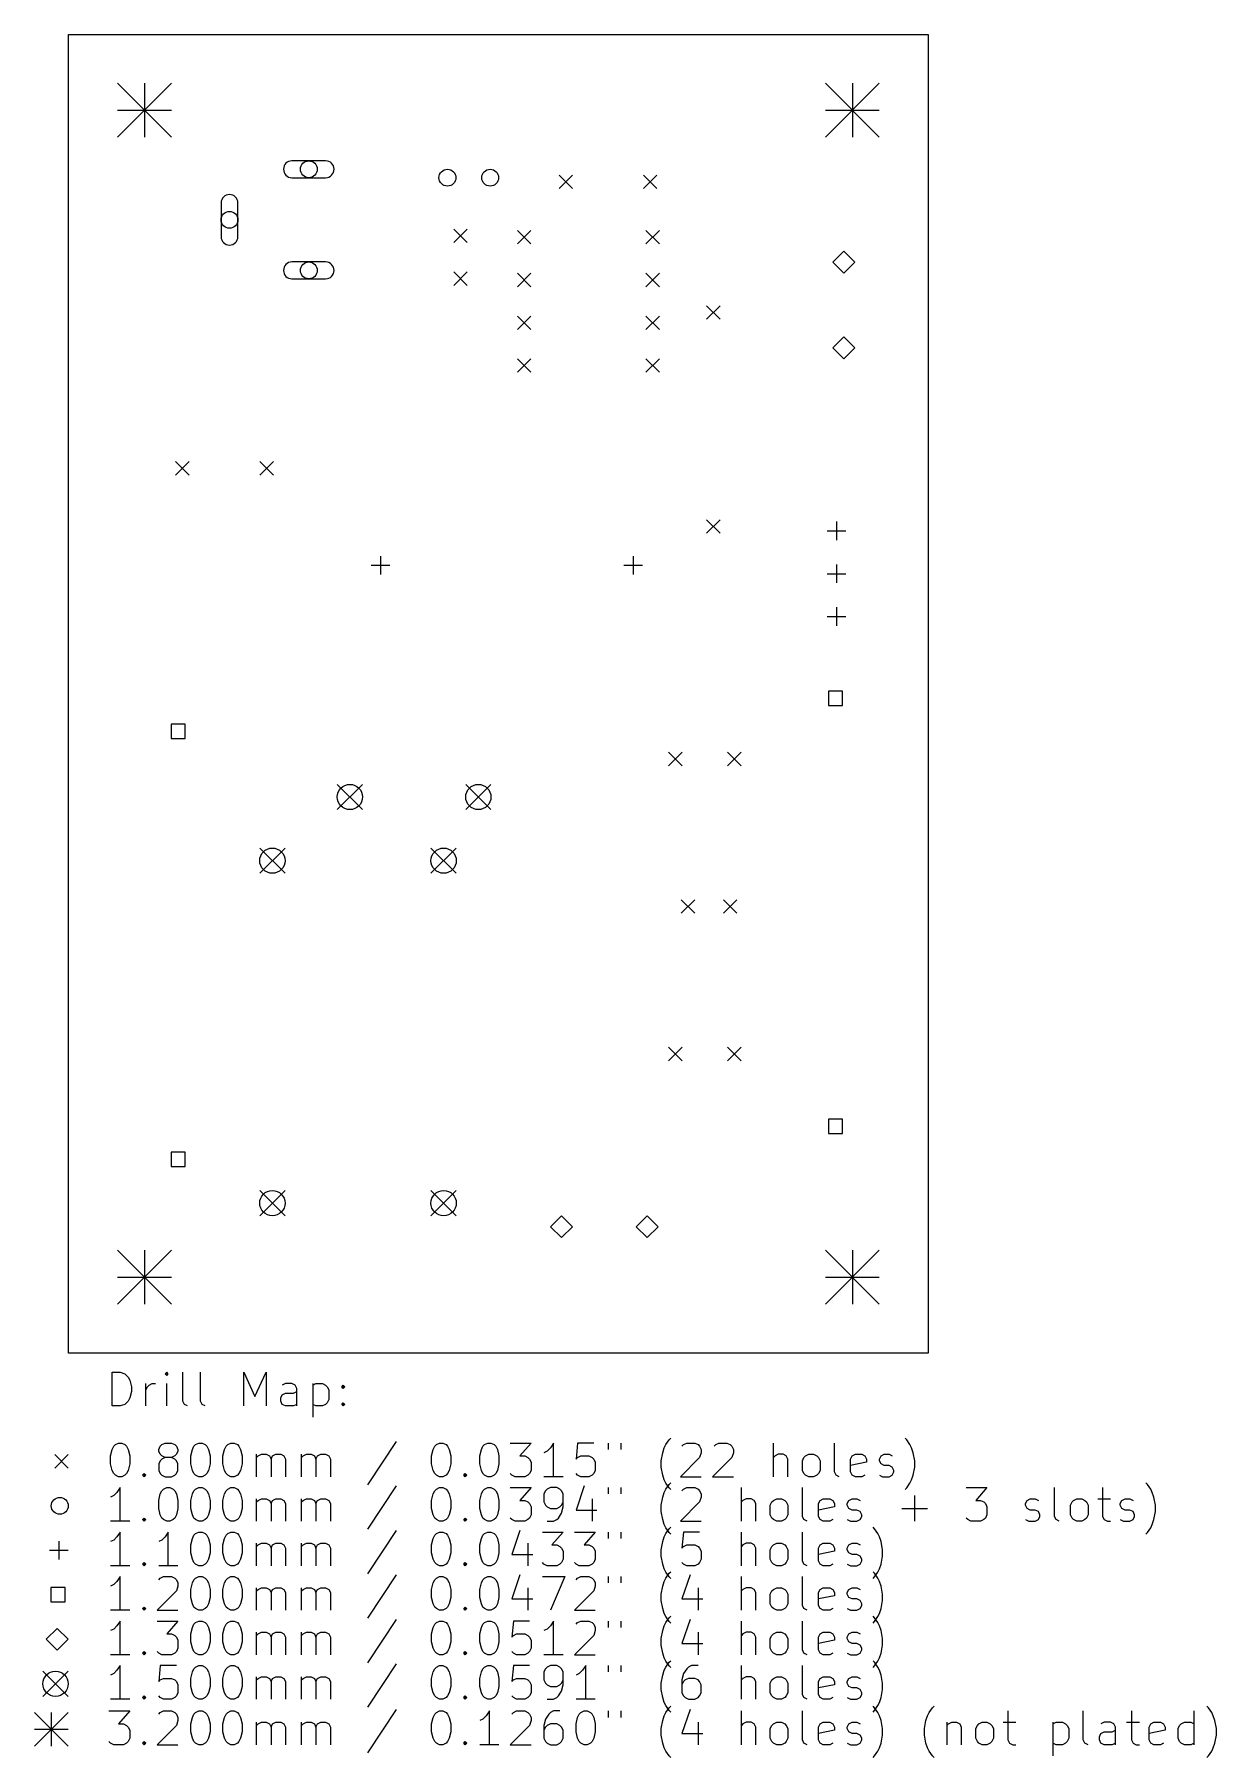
# Model space of a CAD drawing. Extents: x 34 to 104, y -124 to -22.
import ezdxf

# ---------------------------------------------------------------- set-up
doc = ezdxf.new("R2010")
doc.units = 0
doc.layers.add('BLACK', color=7, linetype='CONTINUOUS')

msp = doc.modelspace()

# ---------------------------------------------------------------- linework, layer by layer
at = {"layer": 'BLACK', "linetype": 'CONTINUOUS'}
for p, q in [((36.25, -21.75), (87.25, -21.75)), ((36.25, -100), (36.25, -21.75)), ((87.25, -21.75), (87.25, -100)), ((39.15, -24.65), (42.35, -27.85)), ((42.35, -24.65), (39.15, -27.85)), ((40.75, -24.65), (40.75, -27.85)), ((81.15, -24.65), (84.35, -27.85)), ((84.35, -24.65), (81.15, -27.85)), ((82.75, -24.65), (82.75, -27.85)), ((39.15, -26.25), (42.35, -26.25)), ((81.15, -26.25), (84.35, -26.25)), ((51.5, -29.25), (49.5, -29.25)), ((49.5, -30.25), (51.5, -30.25)), ((65.35, -30.1), (66.15, -30.9)), ((66.15, -30.1), (65.35, -30.9)), ((70.35, -30.1), (71.15, -30.9)), ((71.15, -30.1), (70.35, -30.9)), ((45.3, -31.75), (45.3, -33.75)), ((46.3, -33.75), (46.3, -31.75)), ((59.1, -33.3), (59.9, -34.1)), ((59.9, -33.3), (59.1, -34.1)), ((62.88, -33.38), (63.68, -34.18)), ((63.68, -33.38), (62.88, -34.18)), ((70.5, -33.38), (71.3, -34.18)), ((71.3, -33.38), (70.5, -34.18)), ((82.25, -34.615), (81.6, -35.265)), ((82.9, -35.265), (82.25, -34.615)), ((51.5, -35.25), (49.5, -35.25)), ((81.6, -35.265), (82.25, -35.915)), ((82.25, -35.915), (82.9, -35.265)), ((49.5, -36.25), (51.5, -36.25)), ((59.1, -35.84), (59.9, -36.64)), ((59.9, -35.84), (59.1, -36.64)), ((62.88, -35.92), (63.68, -36.72)), ((63.68, -35.92), (62.88, -36.72)), ((70.5, -35.92), (71.3, -36.72)), ((71.3, -35.92), (70.5, -36.72)), ((62.88, -38.46), (63.68, -39.26)), ((63.68, -38.46), (62.88, -39.26)), ((70.5, -38.46), (71.3, -39.26)), ((71.3, -38.46), (70.5, -39.26)), ((74.1, -37.85), (74.9, -38.65)), ((74.9, -37.85), (74.1, -38.65)), ((82.25, -39.695), (81.6, -40.345)), ((82.9, -40.345), (82.25, -39.695)), ((81.6, -40.345), (82.25, -40.995)), ((82.25, -40.995), (82.9, -40.345)), ((62.88, -41), (63.68, -41.8)), ((63.68, -41), (62.88, -41.8)), ((70.5, -41), (71.3, -41.8)), ((71.3, -41), (70.5, -41.8)), ((42.6, -47.1), (43.4, -47.9)), ((43.4, -47.1), (42.6, -47.9)), ((47.6, -47.1), (48.4, -47.9)), ((48.4, -47.1), (47.6, -47.9)), ((74.1, -50.55), (74.9, -51.35)), ((74.9, -50.55), (74.1, -51.35)), ((81.805, -50.66), (81.805, -51.76)), ((81.255, -51.21), (82.355, -51.21)), ((54.75, -52.7), (54.75, -53.8)), ((69.75, -52.7), (69.75, -53.8)), ((54.2, -53.25), (55.3, -53.25)), ((69.2, -53.25), (70.3, -53.25)), ((81.255, -53.75), (82.355, -53.75)), ((81.805, -53.2), (81.805, -54.3)), ((81.805, -55.74), (81.805, -56.84)), ((81.255, -56.29), (82.355, -56.29)), ((82.174268, -60.725732), (81.325732, -60.725732)), ((81.325732, -60.725732), (81.325732, -61.574268)), ((82.174268, -61.574268), (82.174268, -60.725732)), ((81.325732, -61.574268), (82.174268, -61.574268)), ((43.174268, -62.675732), (42.325732, -62.675732)), ((42.325732, -62.675732), (42.325732, -63.524268)), ((43.174268, -63.524268), (43.174268, -62.675732)), ((42.325732, -63.524268), (43.174268, -63.524268)), ((71.85, -64.35), (72.65, -65.15)), ((72.65, -64.35), (71.85, -65.15)), ((75.35, -64.35), (76.15, -65.15)), ((76.15, -64.35), (75.35, -65.15)), ((52.19, -66.25), (53.69, -67.75)), ((53.69, -66.25), (52.19, -67.75)), ((59.81, -66.25), (61.31, -67.75)), ((61.31, -66.25), (59.81, -67.75)), ((47.59, -70.03), (49.09, -71.53)), ((49.09, -70.03), (47.59, -71.53)), ((57.75, -70.03), (59.25, -71.53)), ((59.25, -70.03), (57.75, -71.53)), ((72.6, -73.1), (73.4, -73.9)), ((73.4, -73.1), (72.6, -73.9)), ((75.1, -73.1), (75.9, -73.9)), ((75.9, -73.1), (75.1, -73.9)), ((71.85, -81.85), (72.65, -82.65)), ((72.65, -81.85), (71.85, -82.65)), ((75.35, -81.85), (76.15, -82.65)), ((76.15, -81.85), (75.35, -82.65)), ((82.174268, -86.125732), (81.325732, -86.125732)), ((81.325732, -86.125732), (81.325732, -86.974268)), ((82.174268, -86.974268), (82.174268, -86.125732)), ((81.325732, -86.974268), (82.174268, -86.974268)), ((43.174268, -88.075732), (42.325732, -88.075732)), ((42.325732, -88.075732), (42.325732, -88.924268)), ((42.325732, -88.924268), (43.174268, -88.924268)), ((43.174268, -88.924268), (43.174268, -88.075732)), ((47.59, -90.35), (49.09, -91.85)), ((49.09, -90.35), (47.59, -91.85)), ((57.75, -90.35), (59.25, -91.85)), ((59.25, -90.35), (57.75, -91.85)), ((65.5, -91.85), (64.85, -92.5)), ((66.15, -92.5), (65.5, -91.85)), ((70.58, -91.85), (69.93, -92.5)), ((71.23, -92.5), (70.58, -91.85)), ((64.85, -92.5), (65.5, -93.15)), ((65.5, -93.15), (66.15, -92.5)), ((69.93, -92.5), (70.58, -93.15)), ((70.58, -93.15), (71.23, -92.5)), ((39.15, -93.9), (42.35, -97.1)), ((42.35, -93.9), (39.15, -97.1)), ((40.75, -93.9), (40.75, -97.1)), ((81.15, -93.9), (84.35, -97.1)), ((84.35, -93.9), (81.15, -97.1)), ((82.75, -93.9), (82.75, -97.1)), ((39.15, -95.5), (42.35, -95.5)), ((81.15, -95.5), (84.35, -95.5)), ((87.25, -100), (36.25, -100)), ((38.832768, -103.139838), (38.832768, -101.139838)), ((38.832768, -101.139838), (39.308958, -101.139838)), ((39.308958, -101.139838), (39.594673, -101.235076)), ((42.070863, -101.139838), (41.975625, -101.235076)), ((42.166101, -101.235076), (42.070863, -101.139838)), ((42.070863, -101.139838), (42.070863, -101.330314)), ((43.023244, -102.854123), (43.023244, -101.139838)), ((44.070863, -102.854123), (44.070863, -101.139838)), ((46.642292, -103.139838), (46.642292, -101.139838)), ((46.642292, -101.139838), (47.308959, -102.568409)), ((47.308959, -102.568409), (47.975625, -101.139838)), ((47.975625, -101.139838), (47.975625, -103.139838)), ((39.594673, -101.235076), (39.785149, -101.425552)), ((39.785149, -101.425552), (39.880387, -101.616028)), ((39.880387, -101.616028), (39.975625, -101.99698)), ((39.975625, -101.99698), (39.975625, -102.282695)), ((40.832768, -103.139838), (40.832768, -101.806504)), ((40.832768, -102.187457), (40.928006, -101.99698)), ((40.928006, -101.99698), (41.023244, -101.901742)), ((41.023244, -101.901742), (41.21372, -101.806504)), ((41.21372, -101.806504), (41.404197, -101.806504)), ((41.975625, -101.235076), (42.070863, -101.330314)), ((42.070863, -101.330314), (42.166101, -101.235076)), ((42.070863, -103.139838), (42.070863, -101.806504)), ((49.118482, -101.806504), (48.928006, -101.901742)), ((49.499435, -101.806504), (49.118482, -101.806504)), ((49.689911, -101.901742), (49.499435, -101.806504)), ((49.785149, -102.092219), (49.689911, -101.901742)), ((49.785149, -103.139838), (49.785149, -102.092219)), ((50.73753, -101.806504), (50.73753, -103.806504)), ((50.73753, -101.901742), (50.928006, -101.806504)), ((50.928006, -101.806504), (51.308959, -101.806504)), ((51.308959, -101.806504), (51.499435, -101.901742)), ((51.499435, -101.901742), (51.594673, -101.99698)), ((51.594673, -101.99698), (51.689911, -102.187457)), ((51.689911, -102.187457), (51.689911, -102.758885)), ((52.451816, -101.99698), (52.547054, -101.901742)), ((52.547054, -102.092219), (52.451816, -101.99698)), ((52.547054, -101.901742), (52.642292, -101.99698)), ((52.547054, -101.901742), (52.547054, -102.092219)), ((52.642292, -101.99698), (52.547054, -102.092219)), ((39.308958, -103.139838), (38.832768, -103.139838)), ((39.594673, -103.0446), (39.308958, -103.139838)), ((39.785149, -102.854123), (39.594673, -103.0446)), ((39.880387, -102.663647), (39.785149, -102.854123)), ((39.975625, -102.282695), (39.880387, -102.663647)), ((43.118482, -103.0446), (43.023244, -102.854123)), ((43.308958, -103.139838), (43.118482, -103.0446)), ((44.166101, -103.0446), (44.070863, -102.854123)), ((44.356577, -103.139838), (44.166101, -103.0446)), ((48.832768, -102.663647), (48.928006, -102.473171)), ((48.832768, -102.854123), (48.832768, -102.663647)), ((48.928006, -103.0446), (48.832768, -102.854123)), ((48.928006, -102.473171), (49.118482, -102.377933)), ((49.118482, -103.139838), (48.928006, -103.0446)), ((49.118482, -102.377933), (49.594673, -102.377933)), ((49.594673, -103.139838), (49.118482, -103.139838)), ((49.594673, -102.377933), (49.785149, -102.282695)), ((49.785149, -103.0446), (49.594673, -103.139838)), ((50.928006, -103.139838), (50.73753, -103.0446)), ((51.308959, -103.139838), (50.928006, -103.139838)), ((51.499435, -103.0446), (51.308959, -103.139838)), ((51.594673, -102.949361), (51.499435, -103.0446)), ((51.689911, -102.758885), (51.594673, -102.949361)), ((52.451816, -103.0446), (52.547054, -102.949361)), ((52.547054, -103.139838), (52.451816, -103.0446)), ((52.547054, -102.949361), (52.642292, -103.0446)), ((52.547054, -102.949361), (52.547054, -103.139838)), ((52.642292, -103.0446), (52.547054, -103.139838)), ((55.689912, -105.2446), (53.975627, -107.816028)), ((71.689914, -105.435076), (71.88039, -105.149361)), ((71.88039, -105.149361), (71.975629, -105.054123)), ((85.97563, -105.149361), (85.880392, -105.054123)), ((86.166106, -105.435076), (85.97563, -105.149361)), ((35.425, -106.025), (36.225, -106.825)), ((36.225, -106.025), (35.425, -106.825)), ((38.73753, -106.101742), (38.832768, -105.72079)), ((38.73753, -106.577933), (38.73753, -106.101742)), ((38.832768, -105.72079), (38.928006, -105.530314)), ((38.928006, -105.530314), (39.023244, -105.435076)), ((39.023244, -105.435076), (39.21372, -105.339838)), ((39.21372, -105.339838), (39.404197, -105.339838)), ((39.404197, -105.339838), (39.594673, -105.435076)), ((39.594673, -105.435076), (39.689911, -105.530314)), ((39.689911, -105.530314), (39.785149, -105.72079)), ((39.785149, -105.72079), (39.880387, -106.101742)), ((39.880387, -106.101742), (39.880387, -106.577933)), ((41.594673, -105.72079), (41.689911, -105.530314)), ((41.594673, -105.816028), (41.594673, -105.72079)), ((41.689911, -106.006504), (41.594673, -105.816028)), ((41.689911, -105.530314), (41.785149, -105.435076)), ((41.785149, -106.101742), (41.689911, -106.006504)), ((41.785149, -106.292219), (41.689911, -106.387457)), ((41.785149, -105.435076), (41.975625, -105.339838)), ((41.975625, -106.19698), (41.785149, -106.101742)), ((41.975625, -106.19698), (41.785149, -106.292219)), ((41.975625, -105.339838), (42.356578, -105.339838)), ((42.356578, -106.19698), (41.975625, -106.19698)), ((42.356578, -105.339838), (42.547054, -105.435076)), ((42.547054, -106.101742), (42.356578, -106.19698)), ((42.547054, -106.292219), (42.356578, -106.19698)), ((42.547054, -105.435076), (42.642292, -105.530314)), ((42.642292, -106.006504), (42.547054, -106.101742)), ((42.642292, -106.387457), (42.547054, -106.292219)), ((42.642292, -105.530314), (42.73753, -105.72079)), ((42.73753, -105.816028), (42.642292, -106.006504)), ((42.73753, -105.72079), (42.73753, -105.816028)), ((43.499435, -106.101742), (43.594673, -105.72079)), ((43.499435, -106.577933), (43.499435, -106.101742)), ((43.594673, -105.72079), (43.689911, -105.530314)), ((43.689911, -105.530314), (43.785149, -105.435076)), ((43.785149, -105.435076), (43.975625, -105.339838)), ((43.975625, -105.339838), (44.166102, -105.339838)), ((44.166102, -105.339838), (44.356578, -105.435076)), ((44.356578, -105.435076), (44.451816, -105.530314)), ((44.451816, -105.530314), (44.547054, -105.72079)), ((44.547054, -105.72079), (44.642292, -106.101742)), ((44.642292, -106.101742), (44.642292, -106.577933)), ((45.404197, -106.101742), (45.499435, -105.72079)), ((45.404197, -106.577933), (45.404197, -106.101742)), ((45.499435, -105.72079), (45.594673, -105.530314)), ((45.594673, -105.530314), (45.689911, -105.435076)), ((45.689911, -105.435076), (45.880387, -105.339838)), ((45.880387, -105.339838), (46.070864, -105.339838)), ((46.070864, -105.339838), (46.26134, -105.435076)), ((46.26134, -105.435076), (46.356578, -105.530314)), ((46.356578, -105.530314), (46.451816, -105.72079)), ((46.451816, -105.72079), (46.547054, -106.101742)), ((46.547054, -106.101742), (46.547054, -106.577933)), ((47.404197, -107.339838), (47.404197, -106.006504)), ((47.404197, -106.19698), (47.499435, -106.101742)), ((47.499435, -106.101742), (47.689911, -106.006504)), ((47.689911, -106.006504), (47.975626, -106.006504)), ((47.975626, -106.006504), (48.166102, -106.101742)), ((48.166102, -106.101742), (48.26134, -106.292219)), ((48.26134, -106.292219), (48.356578, -106.101742)), ((48.26134, -106.292219), (48.26134, -107.339838)), ((48.356578, -106.101742), (48.547054, -106.006504)), ((48.547054, -106.006504), (48.832768, -106.006504)), ((48.832768, -106.006504), (49.023245, -106.101742)), ((49.023245, -106.101742), (49.118483, -106.292219)), ((49.118483, -106.292219), (49.118483, -107.339838)), ((50.070864, -107.339838), (50.070864, -106.006504)), ((50.070864, -106.19698), (50.166102, -106.101742)), ((50.166102, -106.101742), (50.356578, -106.006504)), ((50.356578, -106.006504), (50.642293, -106.006504)), ((50.642293, -106.006504), (50.832769, -106.101742)), ((50.832769, -106.101742), (50.928007, -106.292219)), ((50.928007, -106.292219), (51.023245, -106.101742)), ((50.928007, -106.292219), (50.928007, -107.339838)), ((51.023245, -106.101742), (51.213721, -106.006504)), ((51.213721, -106.006504), (51.499435, -106.006504)), ((51.499435, -106.006504), (51.689912, -106.101742)), ((51.689912, -106.101742), (51.78515, -106.292219)), ((51.78515, -106.292219), (51.78515, -107.339838)), ((57.785151, -106.101742), (57.880389, -105.72079)), ((57.785151, -106.577933), (57.785151, -106.101742)), ((57.880389, -105.72079), (57.975627, -105.530314)), ((57.975627, -105.530314), (58.070865, -105.435076)), ((58.070865, -105.435076), (58.261341, -105.339838)), ((58.261341, -105.339838), (58.451818, -105.339838)), ((58.451818, -105.339838), (58.642294, -105.435076)), ((58.642294, -105.435076), (58.737532, -105.530314)), ((58.737532, -105.530314), (58.83277, -105.72079)), ((58.83277, -105.72079), (58.928008, -106.101742)), ((58.928008, -106.101742), (58.928008, -106.577933)), ((60.642294, -106.101742), (60.737532, -105.72079)), ((60.642294, -106.577933), (60.642294, -106.101742)), ((60.737532, -105.72079), (60.83277, -105.530314)), ((60.83277, -105.530314), (60.928008, -105.435076)), ((60.928008, -105.435076), (61.118484, -105.339838)), ((61.118484, -105.339838), (61.308961, -105.339838)), ((61.308961, -105.339838), (61.499437, -105.435076)), ((61.499437, -105.435076), (61.594675, -105.530314)), ((61.594675, -105.530314), (61.689913, -105.72079)), ((61.689913, -105.72079), (61.785151, -106.101742)), ((61.785151, -106.101742), (61.785151, -106.577933)), ((62.451818, -105.339838), (63.689913, -105.339838)), ((63.689913, -105.339838), (63.023246, -106.101742)), ((63.023246, -106.101742), (63.308961, -106.101742)), ((63.308961, -106.101742), (63.499437, -106.19698)), ((63.499437, -106.19698), (63.594675, -106.292219)), ((63.594675, -106.292219), (63.689913, -106.482695)), ((64.642294, -105.816028), (64.451818, -105.911266)), ((64.83277, -105.625552), (64.642294, -105.816028)), ((65.023246, -105.339838), (64.83277, -105.625552)), ((65.023246, -107.339838), (65.023246, -105.339838)), ((66.451818, -105.339838), (66.35658, -106.292219)), ((66.35658, -106.292219), (66.451818, -106.19698)), ((67.404199, -105.339838), (66.451818, -105.339838)), ((66.451818, -106.19698), (66.642294, -106.101742)), ((66.642294, -106.101742), (67.118485, -106.101742)), ((67.118485, -106.101742), (67.308961, -106.19698)), ((67.308961, -106.19698), (67.404199, -106.292219)), ((67.404199, -106.292219), (67.499437, -106.482695)), ((68.261342, -105.339838), (68.261342, -105.72079)), ((69.023247, -105.339838), (69.023247, -105.72079)), ((71.4042, -106.387457), (71.499438, -105.911266)), ((71.499438, -105.911266), (71.594676, -105.625552)), ((71.594676, -105.625552), (71.689914, -105.435076)), ((73.689914, -106.19698), (72.547057, -107.339838)), ((72.642295, -105.530314), (72.737533, -105.435076)), ((72.737533, -105.435076), (72.928009, -105.339838)), ((72.928009, -105.339838), (73.4042, -105.339838)), ((73.4042, -105.339838), (73.594676, -105.435076)), ((73.594676, -105.435076), (73.689914, -105.530314)), ((73.689914, -105.530314), (73.785152, -105.72079)), ((73.785152, -105.911266), (73.689914, -106.19698)), ((73.785152, -105.72079), (73.785152, -105.911266)), ((75.594676, -106.19698), (74.451819, -107.339838)), ((74.547057, -105.530314), (74.642295, -105.435076)), ((74.642295, -105.435076), (74.832771, -105.339838)), ((74.832771, -105.339838), (75.308962, -105.339838)), ((75.308962, -105.339838), (75.499438, -105.435076)), ((75.499438, -105.435076), (75.594676, -105.530314)), ((75.594676, -105.530314), (75.689914, -105.72079)), ((75.689914, -105.911266), (75.594676, -106.19698)), ((75.689914, -105.72079), (75.689914, -105.911266)), ((78.070867, -107.339838), (78.070867, -105.339838)), ((78.166105, -106.101742), (78.070867, -106.19698)), ((78.356581, -106.006504), (78.166105, -106.101742)), ((78.642296, -106.006504), (78.356581, -106.006504)), ((78.832772, -106.101742), (78.642296, -106.006504)), ((78.92801, -106.292219), (78.832772, -106.101742)), ((78.92801, -107.339838), (78.92801, -106.292219)), ((79.785153, -106.387457), (79.880391, -106.19698)), ((79.880391, -106.19698), (79.975629, -106.101742)), ((79.975629, -106.101742), (80.166105, -106.006504)), ((80.166105, -106.006504), (80.45182, -106.006504)), ((80.45182, -106.006504), (80.642296, -106.101742)), ((80.642296, -106.101742), (80.737534, -106.19698)), ((80.737534, -106.19698), (80.832772, -106.387457)), ((81.689915, -107.054123), (81.689915, -105.339838)), ((82.642296, -106.292219), (82.737534, -106.101742)), ((82.642296, -107.054123), (82.642296, -106.292219)), ((82.737534, -106.101742), (82.92801, -106.006504)), ((82.92801, -106.006504), (83.308963, -106.006504)), ((83.308963, -106.006504), (83.499439, -106.101742)), ((83.499439, -106.101742), (83.594677, -106.292219)), ((83.594677, -106.292219), (83.594677, -106.482695)), ((84.356582, -106.292219), (84.45182, -106.101742)), ((84.356582, -106.387457), (84.356582, -106.292219)), ((84.45182, -106.101742), (84.642296, -106.006504)), ((84.642296, -106.006504), (84.92801, -106.006504)), ((84.92801, -106.006504), (85.118487, -106.101742)), ((86.261344, -105.625552), (86.166106, -105.435076)), ((86.356582, -105.911266), (86.261344, -105.625552)), ((86.45182, -106.387457), (86.356582, -105.911266)), ((38.832768, -106.958885), (38.73753, -106.577933)), ((38.928006, -107.149361), (38.832768, -106.958885)), ((39.023244, -107.2446), (38.928006, -107.149361)), ((39.21372, -107.339838), (39.023244, -107.2446)), ((39.404197, -107.339838), (39.21372, -107.339838)), ((39.594673, -107.2446), (39.404197, -107.339838)), ((39.689911, -107.149361), (39.594673, -107.2446)), ((39.785149, -106.958885), (39.689911, -107.149361)), ((39.880387, -106.577933), (39.785149, -106.958885)), ((40.642292, -107.2446), (40.73753, -107.149361)), ((40.73753, -107.339838), (40.642292, -107.2446)), ((40.73753, -107.149361), (40.832768, -107.2446)), ((40.73753, -107.149361), (40.73753, -107.339838)), ((40.832768, -107.2446), (40.73753, -107.339838)), ((41.689911, -106.387457), (41.594673, -106.577933)), ((41.594673, -106.577933), (41.594673, -106.958885)), ((41.594673, -106.958885), (41.689911, -107.149361)), ((41.689911, -107.149361), (41.785149, -107.2446)), ((41.785149, -107.2446), (41.975625, -107.339838)), ((41.975625, -107.339838), (42.356578, -107.339838)), ((42.356578, -107.339838), (42.547054, -107.2446)), ((42.547054, -107.2446), (42.642292, -107.149361)), ((42.73753, -106.577933), (42.642292, -106.387457)), ((42.642292, -107.149361), (42.73753, -106.958885)), ((42.73753, -106.958885), (42.73753, -106.577933)), ((43.594673, -106.958885), (43.499435, -106.577933)), ((43.689911, -107.149361), (43.594673, -106.958885)), ((43.785149, -107.2446), (43.689911, -107.149361)), ((43.975625, -107.339838), (43.785149, -107.2446)), ((44.166102, -107.339838), (43.975625, -107.339838)), ((44.356578, -107.2446), (44.166102, -107.339838)), ((44.451816, -107.149361), (44.356578, -107.2446)), ((44.547054, -106.958885), (44.451816, -107.149361)), ((44.642292, -106.577933), (44.547054, -106.958885)), ((45.499435, -106.958885), (45.404197, -106.577933)), ((45.594673, -107.149361), (45.499435, -106.958885)), ((45.689911, -107.2446), (45.594673, -107.149361)), ((45.880387, -107.339838), (45.689911, -107.2446)), ((46.070864, -107.339838), (45.880387, -107.339838)), ((46.26134, -107.2446), (46.070864, -107.339838)), ((46.356578, -107.149361), (46.26134, -107.2446)), ((46.451816, -106.958885), (46.356578, -107.149361)), ((46.547054, -106.577933), (46.451816, -106.958885)), ((57.880389, -106.958885), (57.785151, -106.577933)), ((57.975627, -107.149361), (57.880389, -106.958885)), ((58.070865, -107.2446), (57.975627, -107.149361)), ((58.261341, -107.339838), (58.070865, -107.2446)), ((58.451818, -107.339838), (58.261341, -107.339838)), ((58.642294, -107.2446), (58.451818, -107.339838)), ((58.737532, -107.149361), (58.642294, -107.2446)), ((58.83277, -106.958885), (58.737532, -107.149361)), ((58.928008, -106.577933), (58.83277, -106.958885)), ((59.689913, -107.2446), (59.785151, -107.149361)), ((59.785151, -107.339838), (59.689913, -107.2446)), ((59.785151, -107.149361), (59.880389, -107.2446)), ((59.785151, -107.149361), (59.785151, -107.339838)), ((59.880389, -107.2446), (59.785151, -107.339838)), ((60.737532, -106.958885), (60.642294, -106.577933)), ((60.83277, -107.149361), (60.737532, -106.958885)), ((60.928008, -107.2446), (60.83277, -107.149361)), ((61.118484, -107.339838), (60.928008, -107.2446)), ((61.308961, -107.339838), (61.118484, -107.339838)), ((61.499437, -107.2446), (61.308961, -107.339838)), ((61.594675, -107.149361), (61.499437, -107.2446)), ((61.689913, -106.958885), (61.594675, -107.149361)), ((61.785151, -106.577933), (61.689913, -106.958885)), ((62.547056, -107.2446), (62.451818, -107.149361)), ((62.737532, -107.339838), (62.547056, -107.2446)), ((63.308961, -107.339838), (62.737532, -107.339838)), ((63.499437, -107.2446), (63.308961, -107.339838)), ((63.594675, -107.149361), (63.499437, -107.2446)), ((63.689913, -106.958885), (63.594675, -107.149361)), ((63.689913, -106.482695), (63.689913, -106.958885)), ((65.594675, -107.339838), (64.451818, -107.339838)), ((66.451818, -107.2446), (66.35658, -107.149361)), ((66.642294, -107.339838), (66.451818, -107.2446)), ((67.118485, -107.339838), (66.642294, -107.339838)), ((67.308961, -107.2446), (67.118485, -107.339838)), ((67.404199, -107.149361), (67.308961, -107.2446)), ((67.499437, -106.958885), (67.404199, -107.149361)), ((67.499437, -106.482695), (67.499437, -106.958885)), ((71.4042, -106.768409), (71.4042, -106.387457)), ((71.499438, -107.2446), (71.4042, -106.768409)), ((71.594676, -107.530314), (71.499438, -107.2446)), ((72.547057, -107.339838), (73.785152, -107.339838)), ((74.451819, -107.339838), (75.689914, -107.339838)), ((79.785153, -106.958885), (79.785153, -106.387457)), ((79.880391, -107.149361), (79.785153, -106.958885)), ((79.975629, -107.2446), (79.880391, -107.149361)), ((80.166105, -107.339838), (79.975629, -107.2446)), ((80.45182, -107.339838), (80.166105, -107.339838)), ((80.642296, -107.2446), (80.45182, -107.339838)), ((80.737534, -107.149361), (80.642296, -107.2446)), ((80.832772, -106.958885), (80.737534, -107.149361)), ((80.832772, -106.387457), (80.832772, -106.958885)), ((81.785153, -107.2446), (81.689915, -107.054123)), ((81.975629, -107.339838), (81.785153, -107.2446)), ((83.594677, -106.482695), (82.642296, -106.673171)), ((82.737534, -107.2446), (82.642296, -107.054123)), ((82.92801, -107.339838), (82.737534, -107.2446)), ((83.308963, -107.339838), (82.92801, -107.339838)), ((83.499439, -107.2446), (83.308963, -107.339838)), ((84.45182, -106.577933), (84.356582, -106.387457)), ((84.356582, -107.2446), (84.547058, -107.339838)), ((84.642296, -106.673171), (84.45182, -106.577933)), ((84.547058, -107.339838), (84.92801, -107.339838)), ((84.92801, -106.673171), (84.642296, -106.673171)), ((85.118487, -106.768409), (84.92801, -106.673171)), ((84.92801, -107.339838), (85.118487, -107.2446)), ((85.213725, -106.958885), (85.118487, -106.768409)), ((85.118487, -107.2446), (85.213725, -107.054123)), ((85.213725, -107.054123), (85.213725, -106.958885)), ((86.261344, -107.530314), (86.356582, -107.2446)), ((86.356582, -107.2446), (86.45182, -106.768409)), ((86.45182, -106.768409), (86.45182, -106.387457)), ((39.118482, -108.265552), (38.928006, -108.456028)), ((39.308958, -107.979838), (39.118482, -108.265552)), ((39.308958, -109.979838), (39.308958, -107.979838)), ((41.594673, -108.741742), (41.689911, -108.36079)), ((41.689911, -108.36079), (41.785149, -108.170314)), ((41.785149, -108.170314), (41.880387, -108.075076)), ((41.880387, -108.075076), (42.070863, -107.979838)), ((42.070863, -107.979838), (42.26134, -107.979838)), ((42.26134, -107.979838), (42.451816, -108.075076)), ((42.451816, -108.075076), (42.547054, -108.170314)), ((42.547054, -108.170314), (42.642292, -108.36079)), ((42.642292, -108.36079), (42.73753, -108.741742)), ((43.499435, -108.741742), (43.594673, -108.36079)), ((43.594673, -108.36079), (43.689911, -108.170314)), ((43.689911, -108.170314), (43.785149, -108.075076)), ((43.785149, -108.075076), (43.975625, -107.979838)), ((43.975625, -107.979838), (44.166102, -107.979838)), ((44.166102, -107.979838), (44.356578, -108.075076)), ((44.356578, -108.075076), (44.451816, -108.170314)), ((44.451816, -108.170314), (44.547054, -108.36079)), ((44.547054, -108.36079), (44.642292, -108.741742)), ((45.404197, -108.741742), (45.499435, -108.36079)), ((45.499435, -108.36079), (45.594673, -108.170314)), ((45.594673, -108.170314), (45.689911, -108.075076)), ((45.689911, -108.075076), (45.880387, -107.979838)), ((45.880387, -107.979838), (46.070864, -107.979838)), ((46.070864, -107.979838), (46.26134, -108.075076)), ((46.26134, -108.075076), (46.356578, -108.170314)), ((46.356578, -108.170314), (46.451816, -108.36079)), ((46.451816, -108.36079), (46.547054, -108.741742)), ((55.689912, -107.8846), (53.975627, -110.456028)), ((57.785151, -108.741742), (57.880389, -108.36079)), ((57.880389, -108.36079), (57.975627, -108.170314)), ((57.975627, -108.170314), (58.070865, -108.075076)), ((58.070865, -108.075076), (58.261341, -107.979838)), ((58.261341, -107.979838), (58.451818, -107.979838)), ((58.451818, -107.979838), (58.642294, -108.075076)), ((58.642294, -108.075076), (58.737532, -108.170314)), ((58.737532, -108.170314), (58.83277, -108.36079)), ((58.83277, -108.36079), (58.928008, -108.741742)), ((60.642294, -108.741742), (60.737532, -108.36079)), ((60.737532, -108.36079), (60.83277, -108.170314)), ((60.83277, -108.170314), (60.928008, -108.075076)), ((60.928008, -108.075076), (61.118484, -107.979838)), ((61.118484, -107.979838), (61.308961, -107.979838)), ((61.308961, -107.979838), (61.499437, -108.075076)), ((61.499437, -108.075076), (61.594675, -108.170314)), ((61.594675, -108.170314), (61.689913, -108.36079)), ((61.689913, -108.36079), (61.785151, -108.741742)), ((62.451818, -107.979838), (63.689913, -107.979838)), ((63.689913, -107.979838), (63.023246, -108.741742)), ((64.547056, -108.170314), (64.451818, -108.36079)), ((64.451818, -108.36079), (64.451818, -108.83698)), ((64.642294, -108.075076), (64.547056, -108.170314)), ((64.83277, -107.979838), (64.642294, -108.075076)), ((65.213723, -107.979838), (64.83277, -107.979838)), ((65.404199, -108.075076), (65.213723, -107.979838)), ((65.499437, -108.170314), (65.404199, -108.075076)), ((65.594675, -108.36079), (65.499437, -108.170314)), ((65.594675, -109.122695), (65.594675, -108.36079)), ((66.83277, -107.8846), (66.35658, -109.313171)), ((68.261342, -107.979838), (68.261342, -108.36079)), ((69.023247, -107.979838), (69.023247, -108.36079)), ((71.499438, -108.551266), (71.594676, -108.265552)), ((71.689914, -107.72079), (71.594676, -107.530314)), ((71.594676, -108.265552), (71.689914, -108.075076)), ((71.88039, -108.006504), (71.689914, -107.72079)), ((71.689914, -108.075076), (71.88039, -107.789361)), ((71.88039, -107.789361), (71.975629, -107.694123)), ((71.975629, -108.101742), (71.88039, -108.006504)), ((72.642295, -108.170314), (72.737533, -108.075076)), ((72.737533, -108.075076), (72.928009, -107.979838)), ((72.928009, -107.979838), (73.4042, -107.979838)), ((73.4042, -107.979838), (73.594676, -108.075076)), ((73.594676, -108.075076), (73.689914, -108.170314)), ((73.689914, -108.170314), (73.785152, -108.36079)), ((73.785152, -108.36079), (73.785152, -108.551266)), ((76.166105, -109.979838), (76.166105, -107.979838)), ((79.785153, -109.694123), (79.785153, -107.979838)), ((85.880392, -108.101742), (85.97563, -108.006504)), ((85.97563, -108.006504), (86.166106, -107.72079)), ((86.166106, -107.72079), (86.261344, -107.530314)), ((89.49944, -107.979838), (90.737535, -107.979838)), ((90.737535, -107.979838), (90.070868, -108.741742)), ((94.737536, -109.694123), (94.737536, -107.979838)), ((97.594679, -107.979838), (97.594679, -109.694123)), ((100.261346, -107.789361), (100.166108, -107.694123)), ((100.451822, -108.075076), (100.261346, -107.789361)), ((100.54706, -108.265552), (100.451822, -108.075076)), ((100.642298, -108.551266), (100.54706, -108.265552)), ((38.928006, -108.456028), (38.73753, -108.551266)), ((41.594673, -109.217933), (41.594673, -108.741742)), ((41.689911, -109.598885), (41.594673, -109.217933)), ((42.73753, -109.217933), (42.642292, -109.598885)), ((42.73753, -108.741742), (42.73753, -109.217933)), ((43.499435, -109.217933), (43.499435, -108.741742)), ((43.594673, -109.598885), (43.499435, -109.217933)), ((44.642292, -109.217933), (44.547054, -109.598885)), ((44.642292, -108.741742), (44.642292, -109.217933)), ((45.404197, -109.217933), (45.404197, -108.741742)), ((45.499435, -109.598885), (45.404197, -109.217933)), ((46.547054, -109.217933), (46.451816, -109.598885)), ((46.547054, -108.741742), (46.547054, -109.217933)), ((47.404197, -109.979838), (47.404197, -108.646504)), ((47.404197, -108.83698), (47.499435, -108.741742)), ((47.499435, -108.741742), (47.689911, -108.646504)), ((47.689911, -108.646504), (47.975626, -108.646504)), ((47.975626, -108.646504), (48.166102, -108.741742)), ((48.166102, -108.741742), (48.26134, -108.932219)), ((48.26134, -108.932219), (48.356578, -108.741742)), ((48.26134, -108.932219), (48.26134, -109.979838)), ((48.356578, -108.741742), (48.547054, -108.646504)), ((48.547054, -108.646504), (48.832768, -108.646504)), ((48.832768, -108.646504), (49.023245, -108.741742)), ((49.023245, -108.741742), (49.118483, -108.932219)), ((49.118483, -108.932219), (49.118483, -109.979838)), ((50.070864, -109.979838), (50.070864, -108.646504)), ((50.070864, -108.83698), (50.166102, -108.741742)), ((50.166102, -108.741742), (50.356578, -108.646504)), ((50.356578, -108.646504), (50.642293, -108.646504)), ((50.642293, -108.646504), (50.832769, -108.741742)), ((50.832769, -108.741742), (50.928007, -108.932219)), ((50.928007, -108.932219), (51.023245, -108.741742)), ((50.928007, -108.932219), (50.928007, -109.979838)), ((51.023245, -108.741742), (51.213721, -108.646504)), ((51.213721, -108.646504), (51.499435, -108.646504)), ((51.499435, -108.646504), (51.689912, -108.741742)), ((51.689912, -108.741742), (51.78515, -108.932219)), ((51.78515, -108.932219), (51.78515, -109.979838)), ((57.785151, -109.217933), (57.785151, -108.741742)), ((57.880389, -109.598885), (57.785151, -109.217933)), ((58.928008, -109.217933), (58.83277, -109.598885)), ((58.928008, -108.741742), (58.928008, -109.217933)), ((60.642294, -109.217933), (60.642294, -108.741742)), ((60.737532, -109.598885), (60.642294, -109.217933)), ((61.785151, -109.217933), (61.689913, -109.598885)), ((61.785151, -108.741742), (61.785151, -109.217933)), ((63.023246, -108.741742), (63.308961, -108.741742)), ((63.308961, -108.741742), (63.499437, -108.83698)), ((63.499437, -108.83698), (63.594675, -108.932219)), ((63.594675, -108.932219), (63.689913, -109.122695)), ((63.689913, -109.122695), (63.689913, -109.598885)), ((64.451818, -108.83698), (64.547056, -109.027457)), ((64.547056, -109.027457), (64.642294, -109.122695)), ((64.642294, -109.122695), (64.83277, -109.217933)), ((64.83277, -109.217933), (65.213723, -109.217933)), ((65.213723, -109.217933), (65.404199, -109.122695)), ((65.404199, -109.122695), (65.499437, -109.027457)), ((65.499437, -109.027457), (65.594675, -108.83698)), ((65.499437, -109.503647), (65.594675, -109.122695)), ((66.35658, -109.313171), (67.594675, -109.313171)), ((67.308961, -108.646504), (67.308961, -109.979838)), ((71.4042, -109.027457), (71.499438, -108.551266)), ((71.4042, -109.408409), (71.4042, -109.027457)), ((71.499438, -109.8846), (71.4042, -109.408409)), ((73.689914, -108.83698), (72.547057, -109.979838)), ((73.785152, -108.551266), (73.689914, -108.83698)), ((76.261343, -108.741742), (76.166105, -108.83698)), ((76.451819, -108.646504), (76.261343, -108.741742)), ((76.737534, -108.646504), (76.451819, -108.646504)), ((76.92801, -108.741742), (76.737534, -108.646504)), ((77.023248, -108.932219), (76.92801, -108.741742)), ((77.023248, -109.979838), (77.023248, -108.932219)), ((77.880391, -109.027457), (77.975629, -108.83698)), ((77.880391, -109.598885), (77.880391, -109.027457)), ((77.975629, -108.83698), (78.070867, -108.741742)), ((78.070867, -108.741742), (78.261343, -108.646504)), ((78.261343, -108.646504), (78.547058, -108.646504)), ((78.547058, -108.646504), (78.737534, -108.741742)), ((78.737534, -108.741742), (78.832772, -108.83698)), ((78.832772, -108.83698), (78.92801, -109.027457)), ((78.92801, -109.027457), (78.92801, -109.598885)), ((80.737534, -108.932219), (80.832772, -108.741742)), ((80.737534, -109.694123), (80.737534, -108.932219)), ((81.689915, -109.122695), (80.737534, -109.313171)), ((80.832772, -108.741742), (81.023248, -108.646504)), ((81.023248, -108.646504), (81.404201, -108.646504)), ((81.404201, -108.646504), (81.594677, -108.741742)), ((81.594677, -108.741742), (81.689915, -108.932219)), ((81.689915, -108.932219), (81.689915, -109.122695)), ((82.45182, -108.932219), (82.547058, -108.741742)), ((82.45182, -109.027457), (82.45182, -108.932219)), ((82.547058, -109.217933), (82.45182, -109.027457)), ((82.547058, -108.741742), (82.737534, -108.646504)), ((82.737534, -109.313171), (82.547058, -109.217933)), ((82.737534, -108.646504), (83.023248, -108.646504)), ((83.023248, -109.313171), (82.737534, -109.313171)), ((83.023248, -108.646504), (83.213725, -108.741742)), ((83.213725, -109.408409), (83.023248, -109.313171)), ((83.308963, -109.598885), (83.213725, -109.408409)), ((85.689916, -109.217933), (87.213726, -109.217933)), ((86.451821, -109.979838), (86.451821, -108.456028)), ((90.070868, -108.741742), (90.356583, -108.741742)), ((90.356583, -108.741742), (90.547059, -108.83698)), ((90.547059, -108.83698), (90.642297, -108.932219)), ((90.642297, -108.932219), (90.737535, -109.122695)), ((90.737535, -109.122695), (90.737535, -109.598885)), ((93.02325, -108.932219), (93.118488, -108.741742)), ((93.02325, -109.027457), (93.02325, -108.932219)), ((93.118488, -109.217933), (93.02325, -109.027457)), ((93.118488, -108.741742), (93.308964, -108.646504)), ((93.308964, -109.313171), (93.118488, -109.217933)), ((93.308964, -108.646504), (93.594678, -108.646504)), ((93.594678, -109.313171), (93.308964, -109.313171)), ((93.594678, -108.646504), (93.785155, -108.741742)), ((93.785155, -109.408409), (93.594678, -109.313171)), ((93.880393, -109.598885), (93.785155, -109.408409)), ((95.689917, -109.027457), (95.785155, -108.83698)), ((95.689917, -109.598885), (95.689917, -109.027457)), ((95.785155, -108.83698), (95.880393, -108.741742)), ((95.880393, -108.741742), (96.070869, -108.646504)), ((96.070869, -108.646504), (96.356584, -108.646504)), ((96.356584, -108.646504), (96.54706, -108.741742)), ((96.54706, -108.741742), (96.642298, -108.83698)), ((96.642298, -108.83698), (96.737536, -109.027457)), ((96.737536, -109.027457), (96.737536, -109.598885)), ((97.308965, -108.646504), (98.070869, -108.646504)), ((98.642298, -108.932219), (98.737536, -108.741742)), ((98.642298, -109.027457), (98.642298, -108.932219)), ((98.737536, -109.217933), (98.642298, -109.027457)), ((98.737536, -108.741742), (98.928012, -108.646504)), ((98.928012, -109.313171), (98.737536, -109.217933)), ((98.928012, -108.646504), (99.213726, -108.646504)), ((99.213726, -109.313171), (98.928012, -109.313171)), ((99.213726, -108.646504), (99.404203, -108.741742)), ((99.404203, -109.408409), (99.213726, -109.313171)), ((99.499441, -109.598885), (99.404203, -109.408409)), ((100.737536, -109.027457), (100.642298, -108.551266)), ((100.642298, -109.8846), (100.737536, -109.408409)), ((100.737536, -109.408409), (100.737536, -109.027457)), ((39.880387, -109.979838), (38.73753, -109.979838)), ((40.642292, -109.8846), (40.73753, -109.789361)), ((40.73753, -109.979838), (40.642292, -109.8846)), ((40.73753, -109.789361), (40.832768, -109.8846)), ((40.73753, -109.789361), (40.73753, -109.979838)), ((40.832768, -109.8846), (40.73753, -109.979838)), ((41.785149, -109.789361), (41.689911, -109.598885)), ((41.880387, -109.8846), (41.785149, -109.789361)), ((42.070863, -109.979838), (41.880387, -109.8846)), ((42.26134, -109.979838), (42.070863, -109.979838)), ((42.451816, -109.8846), (42.26134, -109.979838)), ((42.547054, -109.789361), (42.451816, -109.8846)), ((42.642292, -109.598885), (42.547054, -109.789361)), ((43.689911, -109.789361), (43.594673, -109.598885)), ((43.785149, -109.8846), (43.689911, -109.789361)), ((43.975625, -109.979838), (43.785149, -109.8846)), ((44.166102, -109.979838), (43.975625, -109.979838)), ((44.356578, -109.8846), (44.166102, -109.979838)), ((44.451816, -109.789361), (44.356578, -109.8846)), ((44.547054, -109.598885), (44.451816, -109.789361)), ((45.594673, -109.789361), (45.499435, -109.598885)), ((45.689911, -109.8846), (45.594673, -109.789361)), ((45.880387, -109.979838), (45.689911, -109.8846)), ((46.070864, -109.979838), (45.880387, -109.979838)), ((46.26134, -109.8846), (46.070864, -109.979838)), ((46.356578, -109.789361), (46.26134, -109.8846)), ((46.451816, -109.598885), (46.356578, -109.789361)), ((57.975627, -109.789361), (57.880389, -109.598885)), ((58.070865, -109.8846), (57.975627, -109.789361)), ((58.261341, -109.979838), (58.070865, -109.8846)), ((58.451818, -109.979838), (58.261341, -109.979838)), ((58.642294, -109.8846), (58.451818, -109.979838)), ((58.737532, -109.789361), (58.642294, -109.8846)), ((58.83277, -109.598885), (58.737532, -109.789361)), ((59.689913, -109.8846), (59.785151, -109.789361)), ((59.785151, -109.979838), (59.689913, -109.8846)), ((59.785151, -109.789361), (59.880389, -109.8846)), ((59.785151, -109.789361), (59.785151, -109.979838)), ((59.880389, -109.8846), (59.785151, -109.979838)), ((60.83277, -109.789361), (60.737532, -109.598885)), ((60.928008, -109.8846), (60.83277, -109.789361)), ((61.118484, -109.979838), (60.928008, -109.8846)), ((61.308961, -109.979838), (61.118484, -109.979838)), ((61.499437, -109.8846), (61.308961, -109.979838)), ((61.594675, -109.789361), (61.499437, -109.8846)), ((61.689913, -109.598885), (61.594675, -109.789361)), ((62.547056, -109.8846), (62.451818, -109.789361)), ((62.737532, -109.979838), (62.547056, -109.8846)), ((63.308961, -109.979838), (62.737532, -109.979838)), ((63.499437, -109.8846), (63.308961, -109.979838)), ((63.594675, -109.789361), (63.499437, -109.8846)), ((63.689913, -109.598885), (63.594675, -109.789361)), ((64.642294, -109.979838), (65.023246, -109.979838)), ((65.023246, -109.979838), (65.213723, -109.8846)), ((65.213723, -109.8846), (65.308961, -109.789361)), ((65.308961, -109.789361), (65.499437, -109.503647)), ((71.594676, -110.170314), (71.499438, -109.8846)), ((71.689914, -110.36079), (71.594676, -110.170314)), ((71.88039, -110.646504), (71.689914, -110.36079)), ((71.689914, -110.715076), (71.88039, -110.429361)), ((71.88039, -110.429361), (71.975629, -110.334123)), ((72.547057, -109.979838), (73.785152, -109.979838)), ((77.975629, -109.789361), (77.880391, -109.598885)), ((78.070867, -109.8846), (77.975629, -109.789361)), ((78.261343, -109.979838), (78.070867, -109.8846)), ((78.547058, -109.979838), (78.261343, -109.979838)), ((78.737534, -109.8846), (78.547058, -109.979838)), ((78.832772, -109.789361), (78.737534, -109.8846)), ((78.92801, -109.598885), (78.832772, -109.789361)), ((79.880391, -109.8846), (79.785153, -109.694123)), ((80.070867, -109.979838), (79.880391, -109.8846)), ((80.832772, -109.8846), (80.737534, -109.694123)), ((81.023248, -109.979838), (80.832772, -109.8846)), ((81.404201, -109.979838), (81.023248, -109.979838)), ((81.594677, -109.8846), (81.404201, -109.979838)), ((82.45182, -109.8846), (82.642296, -109.979838)), ((82.642296, -109.979838), (83.023248, -109.979838)), ((83.023248, -109.979838), (83.213725, -109.8846)), ((83.213725, -109.8846), (83.308963, -109.694123)), ((83.308963, -109.694123), (83.308963, -109.598885)), ((84.070868, -110.429361), (83.97563, -110.334123)), ((84.261344, -110.715076), (84.070868, -110.429361)), ((89.594678, -109.8846), (89.49944, -109.789361)), ((89.785154, -109.979838), (89.594678, -109.8846)), ((90.356583, -109.979838), (89.785154, -109.979838)), ((90.547059, -109.8846), (90.356583, -109.979838)), ((90.642297, -109.789361), (90.547059, -109.8846)), ((90.737535, -109.598885), (90.642297, -109.789361)), ((93.02325, -109.8846), (93.213726, -109.979838)), ((93.213726, -109.979838), (93.594678, -109.979838)), ((93.594678, -109.979838), (93.785155, -109.8846)), ((93.785155, -109.8846), (93.880393, -109.694123)), ((93.880393, -109.694123), (93.880393, -109.598885)), ((94.832774, -109.8846), (94.737536, -109.694123)), ((95.02325, -109.979838), (94.832774, -109.8846)), ((95.785155, -109.789361), (95.689917, -109.598885)), ((95.880393, -109.8846), (95.785155, -109.789361)), ((96.070869, -109.979838), (95.880393, -109.8846)), ((96.356584, -109.979838), (96.070869, -109.979838)), ((96.54706, -109.8846), (96.356584, -109.979838)), ((96.642298, -109.789361), (96.54706, -109.8846)), ((96.737536, -109.598885), (96.642298, -109.789361)), ((97.594679, -109.694123), (97.689917, -109.8846)), ((97.689917, -109.8846), (97.880393, -109.979838)), ((97.880393, -109.979838), (98.070869, -109.979838)), ((98.642298, -109.8846), (98.832774, -109.979838)), ((98.832774, -109.979838), (99.213726, -109.979838)), ((99.213726, -109.979838), (99.404203, -109.8846)), ((99.404203, -109.8846), (99.499441, -109.694123)), ((99.499441, -109.694123), (99.499441, -109.598885)), ((100.261346, -110.646504), (100.451822, -110.36079)), ((100.451822, -110.36079), (100.54706, -110.170314)), ((100.54706, -110.170314), (100.642298, -109.8846)), ((35.675, -111.155), (35.675, -112.255)), ((38.928006, -111.096028), (38.73753, -111.191266)), ((39.118482, -110.905552), (38.928006, -111.096028)), ((39.308958, -110.619838), (39.118482, -110.905552)), ((39.308958, -112.619838), (39.308958, -110.619838)), ((41.785149, -111.096028), (41.594673, -111.191266)), ((41.975625, -110.905552), (41.785149, -111.096028)), ((42.166101, -110.619838), (41.975625, -110.905552)), ((42.166101, -112.619838), (42.166101, -110.619838)), ((43.499435, -111.381742), (43.594673, -111.00079)), ((43.499435, -111.857933), (43.499435, -111.381742)), ((43.594673, -111.00079), (43.689911, -110.810314)), ((43.689911, -110.810314), (43.785149, -110.715076)), ((43.785149, -110.715076), (43.975625, -110.619838)), ((43.975625, -110.619838), (44.166102, -110.619838)), ((44.166102, -110.619838), (44.356578, -110.715076)), ((44.356578, -110.715076), (44.451816, -110.810314)), ((44.451816, -110.810314), (44.547054, -111.00079)), ((44.547054, -111.00079), (44.642292, -111.381742)), ((44.642292, -111.381742), (44.642292, -111.857933)), ((45.404197, -111.381742), (45.499435, -111.00079)), ((45.404197, -111.857933), (45.404197, -111.381742)), ((45.499435, -111.00079), (45.594673, -110.810314)), ((45.594673, -110.810314), (45.689911, -110.715076)), ((45.689911, -110.715076), (45.880387, -110.619838)), ((45.880387, -110.619838), (46.070864, -110.619838)), ((46.070864, -110.619838), (46.26134, -110.715076)), ((46.26134, -110.715076), (46.356578, -110.810314)), ((46.356578, -110.810314), (46.451816, -111.00079)), ((46.451816, -111.00079), (46.547054, -111.381742)), ((46.547054, -111.381742), (46.547054, -111.857933)), ((47.404197, -112.619838), (47.404197, -111.286504)), ((47.404197, -111.47698), (47.499435, -111.381742)), ((47.499435, -111.381742), (47.689911, -111.286504)), ((47.689911, -111.286504), (47.975626, -111.286504)), ((47.975626, -111.286504), (48.166102, -111.381742)), ((48.166102, -111.381742), (48.26134, -111.572219)), ((48.26134, -111.572219), (48.356578, -111.381742)), ((48.356578, -111.381742), (48.547054, -111.286504)), ((48.547054, -111.286504), (48.832768, -111.286504)), ((48.832768, -111.286504), (49.023245, -111.381742)), ((49.023245, -111.381742), (49.118483, -111.572219)), ((50.070864, -112.619838), (50.070864, -111.286504)), ((50.070864, -111.47698), (50.166102, -111.381742)), ((50.166102, -111.381742), (50.356578, -111.286504)), ((50.356578, -111.286504), (50.642293, -111.286504)), ((50.642293, -111.286504), (50.832769, -111.381742)), ((50.832769, -111.381742), (50.928007, -111.572219)), ((50.928007, -111.572219), (51.023245, -111.381742)), ((51.023245, -111.381742), (51.213721, -111.286504)), ((51.213721, -111.286504), (51.499435, -111.286504)), ((51.499435, -111.286504), (51.689912, -111.381742)), ((51.689912, -111.381742), (51.78515, -111.572219)), ((55.689912, -110.5246), (53.975627, -113.096028)), ((57.785151, -111.381742), (57.880389, -111.00079)), ((57.785151, -111.857933), (57.785151, -111.381742)), ((57.880389, -111.00079), (57.975627, -110.810314)), ((57.975627, -110.810314), (58.070865, -110.715076)), ((58.070865, -110.715076), (58.261341, -110.619838)), ((58.261341, -110.619838), (58.451818, -110.619838)), ((58.451818, -110.619838), (58.642294, -110.715076)), ((58.642294, -110.715076), (58.737532, -110.810314)), ((58.737532, -110.810314), (58.83277, -111.00079)), ((58.83277, -111.00079), (58.928008, -111.381742)), ((58.928008, -111.381742), (58.928008, -111.857933)), ((60.642294, -111.381742), (60.737532, -111.00079)), ((60.642294, -111.857933), (60.642294, -111.381742)), ((60.737532, -111.00079), (60.83277, -110.810314)), ((60.83277, -110.810314), (60.928008, -110.715076)), ((60.928008, -110.715076), (61.118484, -110.619838)), ((61.118484, -110.619838), (61.308961, -110.619838)), ((61.308961, -110.619838), (61.499437, -110.715076)), ((61.499437, -110.715076), (61.594675, -110.810314)), ((61.594675, -110.810314), (61.689913, -111.00079)), ((61.689913, -111.00079), (61.785151, -111.381742)), ((61.785151, -111.381742), (61.785151, -111.857933)), ((63.023246, -110.5246), (62.547056, -111.953171)), ((63.499437, -111.286504), (63.499437, -112.619838)), ((64.35658, -110.619838), (65.594675, -110.619838)), ((65.594675, -110.619838), (64.928008, -111.381742)), ((64.928008, -111.381742), (65.213723, -111.381742)), ((65.213723, -111.381742), (65.404199, -111.47698)), ((66.261342, -110.619838), (67.499437, -110.619838)), ((67.499437, -110.619838), (66.83277, -111.381742)), ((66.83277, -111.381742), (67.118485, -111.381742)), ((67.118485, -111.381742), (67.308961, -111.47698)), ((68.261342, -110.619838), (68.261342, -111.00079)), ((69.023247, -110.619838), (69.023247, -111.00079)), ((71.4042, -111.667457), (71.499438, -111.191266)), ((71.499438, -111.191266), (71.594676, -110.905552)), ((71.594676, -110.905552), (71.689914, -110.715076)), ((71.975629, -110.741742), (71.88039, -110.646504)), ((72.737533, -110.619838), (72.642295, -111.572219)), ((73.689914, -110.619838), (72.737533, -110.619838)), ((72.737533, -111.47698), (72.928009, -111.381742)), ((72.928009, -111.381742), (73.4042, -111.381742)), ((73.4042, -111.381742), (73.594676, -111.47698)), ((76.166105, -112.619838), (76.166105, -110.619838)), ((76.261343, -111.381742), (76.166105, -111.47698)), ((76.451819, -111.286504), (76.261343, -111.381742)), ((76.737534, -111.286504), (76.451819, -111.286504)), ((76.92801, -111.381742), (76.737534, -111.286504)), ((77.023248, -111.572219), (76.92801, -111.381742)), ((77.975629, -111.47698), (78.070867, -111.381742)), ((78.070867, -111.381742), (78.261343, -111.286504)), ((78.261343, -111.286504), (78.547058, -111.286504)), ((78.547058, -111.286504), (78.737534, -111.381742)), ((78.737534, -111.381742), (78.832772, -111.47698)), ((79.785153, -112.334123), (79.785153, -110.619838)), ((80.737534, -111.572219), (80.832772, -111.381742)), ((80.832772, -111.381742), (81.023248, -111.286504)), ((81.023248, -111.286504), (81.404201, -111.286504)), ((81.404201, -111.286504), (81.594677, -111.381742)), ((81.594677, -111.381742), (81.689915, -111.572219)), ((82.45182, -111.572219), (82.547058, -111.381742)), ((82.547058, -111.381742), (82.737534, -111.286504)), ((82.737534, -111.286504), (83.023248, -111.286504)), ((83.023248, -111.286504), (83.213725, -111.381742)), ((84.356582, -110.905552), (84.261344, -110.715076)), ((84.45182, -111.191266), (84.356582, -110.905552)), ((84.547058, -111.667457), (84.45182, -111.191266)), ((100.166108, -110.741742), (100.261346, -110.646504)), ((35.125, -111.705), (36.225, -111.705)), ((40.642292, -112.5246), (40.73753, -112.429361)), ((40.73753, -112.429361), (40.832768, -112.5246)), ((40.73753, -112.429361), (40.73753, -112.619838)), ((43.594673, -112.238885), (43.499435, -111.857933)), ((43.689911, -112.429361), (43.594673, -112.238885)), ((43.785149, -112.5246), (43.689911, -112.429361)), ((44.451816, -112.429361), (44.356578, -112.5246)), ((44.547054, -112.238885), (44.451816, -112.429361)), ((44.642292, -111.857933), (44.547054, -112.238885)), ((45.499435, -112.238885), (45.404197, -111.857933)), ((45.594673, -112.429361), (45.499435, -112.238885)), ((45.689911, -112.5246), (45.594673, -112.429361)), ((46.356578, -112.429361), (46.26134, -112.5246)), ((46.451816, -112.238885), (46.356578, -112.429361)), ((46.547054, -111.857933), (46.451816, -112.238885)), ((48.26134, -111.572219), (48.26134, -112.619838)), ((49.118483, -111.572219), (49.118483, -112.619838)), ((50.928007, -111.572219), (50.928007, -112.619838)), ((51.78515, -111.572219), (51.78515, -112.619838)), ((57.880389, -112.238885), (57.785151, -111.857933)), ((57.975627, -112.429361), (57.880389, -112.238885)), ((58.070865, -112.5246), (57.975627, -112.429361)), ((58.737532, -112.429361), (58.642294, -112.5246)), ((58.83277, -112.238885), (58.737532, -112.429361)), ((58.928008, -111.857933), (58.83277, -112.238885)), ((59.689913, -112.5246), (59.785151, -112.429361)), ((59.785151, -112.429361), (59.880389, -112.5246)), ((59.785151, -112.429361), (59.785151, -112.619838)), ((60.737532, -112.238885), (60.642294, -111.857933)), ((60.83277, -112.429361), (60.737532, -112.238885)), ((60.928008, -112.5246), (60.83277, -112.429361)), ((61.594675, -112.429361), (61.499437, -112.5246)), ((61.689913, -112.238885), (61.594675, -112.429361)), ((61.785151, -111.857933), (61.689913, -112.238885)), ((62.547056, -111.953171), (63.785151, -111.953171)), ((64.451818, -112.5246), (64.35658, -112.429361)), ((65.404199, -111.47698), (65.499437, -111.572219)), ((65.499437, -112.429361), (65.404199, -112.5246)), ((65.499437, -111.572219), (65.594675, -111.762695)), ((65.594675, -112.238885), (65.499437, -112.429361)), ((65.594675, -111.762695), (65.594675, -112.238885)), ((66.35658, -112.5246), (66.261342, -112.429361)), ((67.308961, -111.47698), (67.404199, -111.572219)), ((67.404199, -112.429361), (67.308961, -112.5246)), ((67.404199, -111.572219), (67.499437, -111.762695)), ((67.499437, -112.238885), (67.404199, -112.429361)), ((67.499437, -111.762695), (67.499437, -112.238885)), ((71.4042, -112.048409), (71.4042, -111.667457)), ((71.499438, -112.5246), (71.4042, -112.048409)), ((72.642295, -111.572219), (72.737533, -111.47698)), ((72.737533, -112.5246), (72.642295, -112.429361)), ((73.594676, -111.47698), (73.689914, -111.572219)), ((73.689914, -112.429361), (73.594676, -112.5246)), ((73.689914, -111.572219), (73.785152, -111.762695)), ((73.785152, -112.238885), (73.689914, -112.429361)), ((73.785152, -111.762695), (73.785152, -112.238885)), ((77.023248, -112.619838), (77.023248, -111.572219)), ((77.880391, -111.667457), (77.975629, -111.47698)), ((77.880391, -112.238885), (77.880391, -111.667457)), ((77.975629, -112.429361), (77.880391, -112.238885)), ((78.070867, -112.5246), (77.975629, -112.429361)), ((78.832772, -112.429361), (78.737534, -112.5246)), ((78.832772, -111.47698), (78.92801, -111.667457)), ((78.92801, -112.238885), (78.832772, -112.429361)), ((78.92801, -111.667457), (78.92801, -112.238885)), ((79.880391, -112.5246), (79.785153, -112.334123)), ((80.737534, -112.334123), (80.737534, -111.572219)), ((81.689915, -111.762695), (80.737534, -111.953171)), ((80.832772, -112.5246), (80.737534, -112.334123)), ((81.689915, -111.572219), (81.689915, -111.762695)), ((82.45182, -111.667457), (82.45182, -111.572219)), ((82.547058, -111.857933), (82.45182, -111.667457)), ((82.737534, -111.953171), (82.547058, -111.857933)), ((83.023248, -111.953171), (82.737534, -111.953171)), ((83.213725, -112.048409), (83.023248, -111.953171)), ((83.308963, -112.238885), (83.213725, -112.048409)), ((83.213725, -112.5246), (83.308963, -112.334123)), ((83.308963, -112.334123), (83.308963, -112.238885)), ((84.45182, -112.5246), (84.547058, -112.048409)), ((84.547058, -112.048409), (84.547058, -111.667457)), ((39.880387, -112.619838), (38.73753, -112.619838)), ((39.308958, -113.259838), (39.118482, -113.545552)), ((39.308958, -115.259838), (39.308958, -113.259838)), ((40.73753, -112.619838), (40.642292, -112.5246)), ((40.832768, -112.5246), (40.73753, -112.619838)), ((42.73753, -112.619838), (41.594673, -112.619838)), ((41.594673, -113.450314), (41.689911, -113.355076)), ((41.689911, -113.355076), (41.880387, -113.259838)), ((41.880387, -113.259838), (42.356578, -113.259838)), ((42.356578, -113.259838), (42.547054, -113.355076)), ((42.547054, -113.355076), (42.642292, -113.450314)), ((42.642292, -113.450314), (42.73753, -113.64079)), ((43.594673, -113.64079), (43.689911, -113.450314)), ((43.689911, -113.450314), (43.785149, -113.355076)), ((43.975625, -112.619838), (43.785149, -112.5246)), ((43.785149, -113.355076), (43.975625, -113.259838)), ((44.166102, -112.619838), (43.975625, -112.619838)), ((43.975625, -113.259838), (44.166102, -113.259838)), ((44.356578, -112.5246), (44.166102, -112.619838)), ((44.166102, -113.259838), (44.356578, -113.355076)), ((44.356578, -113.355076), (44.451816, -113.450314)), ((44.451816, -113.450314), (44.547054, -113.64079)), ((45.499435, -113.64079), (45.594673, -113.450314)), ((45.594673, -113.450314), (45.689911, -113.355076)), ((45.880387, -112.619838), (45.689911, -112.5246)), ((45.689911, -113.355076), (45.880387, -113.259838)), ((46.070864, -112.619838), (45.880387, -112.619838)), ((45.880387, -113.259838), (46.070864, -113.259838)), ((46.26134, -112.5246), (46.070864, -112.619838)), ((46.070864, -113.259838), (46.26134, -113.355076)), ((46.26134, -113.355076), (46.356578, -113.450314)), ((46.356578, -113.450314), (46.451816, -113.64079)), ((55.689912, -113.1646), (53.975627, -115.736028)), ((57.880389, -113.64079), (57.975627, -113.450314)), ((57.975627, -113.450314), (58.070865, -113.355076)), ((58.261341, -112.619838), (58.070865, -112.5246)), ((58.070865, -113.355076), (58.261341, -113.259838)), ((58.451818, -112.619838), (58.261341, -112.619838)), ((58.261341, -113.259838), (58.451818, -113.259838)), ((58.642294, -112.5246), (58.451818, -112.619838)), ((58.451818, -113.259838), (58.642294, -113.355076)), ((58.642294, -113.355076), (58.737532, -113.450314)), ((58.737532, -113.450314), (58.83277, -113.64079)), ((59.785151, -112.619838), (59.689913, -112.5246)), ((59.880389, -112.5246), (59.785151, -112.619838)), ((60.737532, -113.64079), (60.83277, -113.450314)), ((60.83277, -113.450314), (60.928008, -113.355076)), ((61.118484, -112.619838), (60.928008, -112.5246)), ((60.928008, -113.355076), (61.118484, -113.259838)), ((61.308961, -112.619838), (61.118484, -112.619838)), ((61.118484, -113.259838), (61.308961, -113.259838)), ((61.499437, -112.5246), (61.308961, -112.619838)), ((61.308961, -113.259838), (61.499437, -113.355076)), ((61.499437, -113.355076), (61.594675, -113.450314)), ((61.594675, -113.450314), (61.689913, -113.64079)), ((63.023246, -113.1646), (62.547056, -114.593171)), ((64.35658, -113.259838), (65.689913, -113.259838)), ((64.642294, -112.619838), (64.451818, -112.5246)), ((65.213723, -112.619838), (64.642294, -112.619838)), ((65.689913, -113.259838), (64.83277, -115.259838)), ((65.404199, -112.5246), (65.213723, -112.619838)), ((66.547056, -112.619838), (66.35658, -112.5246)), ((66.35658, -113.450314), (66.451818, -113.355076)), ((66.451818, -113.355076), (66.642294, -113.259838)), ((67.118485, -112.619838), (66.547056, -112.619838)), ((66.642294, -113.259838), (67.118485, -113.259838)), ((67.308961, -112.5246), (67.118485, -112.619838)), ((67.118485, -113.259838), (67.308961, -113.355076)), ((67.308961, -113.355076), (67.404199, -113.450314)), ((67.404199, -113.450314), (67.499437, -113.64079)), ((68.261342, -113.259838), (68.261342, -113.64079)), ((69.023247, -113.259838), (69.023247, -113.64079)), ((71.594676, -112.810314), (71.499438, -112.5246)), ((71.689914, -113.00079), (71.594676, -112.810314)), ((71.594676, -113.545552), (71.689914, -113.355076)), ((71.88039, -113.286504), (71.689914, -113.00079)), ((71.689914, -113.355076), (71.88039, -113.069361)), ((71.88039, -113.069361), (71.975629, -112.974123)), ((71.975629, -113.381742), (71.88039, -113.286504)), ((73.118485, -113.1646), (72.642295, -114.593171)), ((72.928009, -112.619838), (72.737533, -112.5246)), ((73.4042, -112.619838), (72.928009, -112.619838)), ((73.594676, -112.5246), (73.4042, -112.619838)), ((76.166105, -115.259838), (76.166105, -113.259838)), ((78.261343, -112.619838), (78.070867, -112.5246)), ((78.547058, -112.619838), (78.261343, -112.619838)), ((78.737534, -112.5246), (78.547058, -112.619838)), ((79.785153, -114.974123), (79.785153, -113.259838)), ((80.070867, -112.619838), (79.880391, -112.5246)), ((81.023248, -112.619838), (80.832772, -112.5246)), ((81.404201, -112.619838), (81.023248, -112.619838)), ((81.594677, -112.5246), (81.404201, -112.619838)), ((82.45182, -112.5246), (82.642296, -112.619838)), ((82.642296, -112.619838), (83.023248, -112.619838)), ((83.023248, -112.619838), (83.213725, -112.5246)), ((84.070868, -113.069361), (83.97563, -112.974123)), ((83.97563, -113.381742), (84.070868, -113.286504)), ((84.070868, -113.286504), (84.261344, -113.00079)), ((84.261344, -113.355076), (84.070868, -113.069361)), ((84.261344, -113.00079), (84.356582, -112.810314)), ((84.356582, -113.545552), (84.261344, -113.355076)), ((84.356582, -112.810314), (84.45182, -112.5246)), ((36.049268, -113.920732), (35.200732, -113.920732)), ((35.200732, -113.920732), (35.200732, -114.769268)), ((36.049268, -114.769268), (36.049268, -113.920732)), ((38.928006, -113.736028), (38.73753, -113.831266)), ((39.118482, -113.545552), (38.928006, -113.736028)), ((42.642292, -114.11698), (41.499435, -115.259838)), ((42.73753, -113.831266), (42.642292, -114.11698)), ((42.73753, -113.64079), (42.73753, -113.831266)), ((43.499435, -114.021742), (43.594673, -113.64079)), ((43.499435, -114.497933), (43.499435, -114.021742)), ((43.594673, -114.878885), (43.499435, -114.497933)), ((44.547054, -113.64079), (44.642292, -114.021742)), ((44.642292, -114.497933), (44.547054, -114.878885)), ((44.642292, -114.021742), (44.642292, -114.497933)), ((45.404197, -114.021742), (45.499435, -113.64079)), ((45.404197, -114.497933), (45.404197, -114.021742)), ((45.499435, -114.878885), (45.404197, -114.497933)), ((46.451816, -113.64079), (46.547054, -114.021742)), ((46.547054, -114.497933), (46.451816, -114.878885)), ((46.547054, -114.021742), (46.547054, -114.497933)), ((47.404197, -115.259838), (47.404197, -113.926504)), ((47.404197, -114.11698), (47.499435, -114.021742)), ((47.499435, -114.021742), (47.689911, -113.926504)), ((47.689911, -113.926504), (47.975626, -113.926504)), ((47.975626, -113.926504), (48.166102, -114.021742)), ((48.166102, -114.021742), (48.26134, -114.212219)), ((48.26134, -114.212219), (48.356578, -114.021742)), ((48.26134, -114.212219), (48.26134, -115.259838)), ((48.356578, -114.021742), (48.547054, -113.926504)), ((48.547054, -113.926504), (48.832768, -113.926504)), ((48.832768, -113.926504), (49.023245, -114.021742)), ((49.023245, -114.021742), (49.118483, -114.212219)), ((49.118483, -114.212219), (49.118483, -115.259838)), ((50.070864, -115.259838), (50.070864, -113.926504)), ((50.070864, -114.11698), (50.166102, -114.021742)), ((50.166102, -114.021742), (50.356578, -113.926504)), ((50.356578, -113.926504), (50.642293, -113.926504)), ((50.642293, -113.926504), (50.832769, -114.021742)), ((50.832769, -114.021742), (50.928007, -114.212219)), ((50.928007, -114.212219), (51.023245, -114.021742)), ((50.928007, -114.212219), (50.928007, -115.259838)), ((51.023245, -114.021742), (51.213721, -113.926504)), ((51.213721, -113.926504), (51.499435, -113.926504)), ((51.499435, -113.926504), (51.689912, -114.021742)), ((51.689912, -114.021742), (51.78515, -114.212219)), ((51.78515, -114.212219), (51.78515, -115.259838)), ((57.785151, -114.021742), (57.880389, -113.64079)), ((57.785151, -114.497933), (57.785151, -114.021742)), ((57.880389, -114.878885), (57.785151, -114.497933)), ((58.83277, -113.64079), (58.928008, -114.021742)), ((58.928008, -114.497933), (58.83277, -114.878885)), ((58.928008, -114.021742), (58.928008, -114.497933)), ((60.642294, -114.021742), (60.737532, -113.64079)), ((60.642294, -114.497933), (60.642294, -114.021742)), ((60.737532, -114.878885), (60.642294, -114.497933)), ((61.689913, -113.64079), (61.785151, -114.021742)), ((61.785151, -114.497933), (61.689913, -114.878885)), ((61.785151, -114.021742), (61.785151, -114.497933)), ((63.499437, -113.926504), (63.499437, -115.259838)), ((67.404199, -114.11698), (66.261342, -115.259838)), ((67.499437, -113.831266), (67.404199, -114.11698)), ((67.499437, -113.64079), (67.499437, -113.831266)), ((71.4042, -114.307457), (71.499438, -113.831266)), ((71.4042, -114.688409), (71.4042, -114.307457)), ((71.499438, -113.831266), (71.594676, -113.545552)), ((73.594676, -113.926504), (73.594676, -115.259838)), ((76.261343, -114.021742), (76.166105, -114.11698)), ((76.451819, -113.926504), (76.261343, -114.021742)), ((76.737534, -113.926504), (76.451819, -113.926504)), ((76.92801, -114.021742), (76.737534, -113.926504)), ((77.023248, -114.212219), (76.92801, -114.021742)), ((77.023248, -115.259838), (77.023248, -114.212219)), ((77.880391, -114.307457), (77.975629, -114.11698)), ((77.880391, -114.878885), (77.880391, -114.307457)), ((77.975629, -114.11698), (78.070867, -114.021742)), ((78.070867, -114.021742), (78.261343, -113.926504)), ((78.261343, -113.926504), (78.547058, -113.926504)), ((78.547058, -113.926504), (78.737534, -114.021742)), ((78.737534, -114.021742), (78.832772, -114.11698)), ((78.832772, -114.11698), (78.92801, -114.307457)), ((78.92801, -114.307457), (78.92801, -114.878885)), ((80.737534, -114.212219), (80.832772, -114.021742)), ((80.737534, -114.974123), (80.737534, -114.212219)), ((81.689915, -114.402695), (80.737534, -114.593171)), ((80.832772, -114.021742), (81.023248, -113.926504)), ((81.023248, -113.926504), (81.404201, -113.926504)), ((81.404201, -113.926504), (81.594677, -114.021742)), ((81.594677, -114.021742), (81.689915, -114.212219)), ((81.689915, -114.212219), (81.689915, -114.402695)), ((82.45182, -114.212219), (82.547058, -114.021742)), ((82.45182, -114.307457), (82.45182, -114.212219)), ((82.547058, -114.497933), (82.45182, -114.307457)), ((82.547058, -114.021742), (82.737534, -113.926504)), ((82.737534, -114.593171), (82.547058, -114.497933)), ((82.737534, -113.926504), (83.023248, -113.926504)), ((83.023248, -113.926504), (83.213725, -114.021742)), ((84.45182, -113.831266), (84.356582, -113.545552)), ((84.547058, -114.307457), (84.45182, -113.831266)), ((84.547058, -114.688409), (84.547058, -114.307457)), ((35.200732, -114.769268), (36.049268, -114.769268)), ((39.880387, -115.259838), (38.73753, -115.259838)), ((40.642292, -115.1646), (40.73753, -115.069361)), ((40.73753, -115.259838), (40.642292, -115.1646)), ((40.73753, -115.069361), (40.832768, -115.1646)), ((40.73753, -115.069361), (40.73753, -115.259838)), ((40.832768, -115.1646), (40.73753, -115.259838)), ((41.499435, -115.259838), (42.73753, -115.259838)), ((43.689911, -115.069361), (43.594673, -114.878885)), ((43.785149, -115.1646), (43.689911, -115.069361)), ((43.975625, -115.259838), (43.785149, -115.1646)), ((44.166102, -115.259838), (43.975625, -115.259838)), ((44.356578, -115.1646), (44.166102, -115.259838)), ((44.451816, -115.069361), (44.356578, -115.1646)), ((44.547054, -114.878885), (44.451816, -115.069361)), ((45.594673, -115.069361), (45.499435, -114.878885)), ((45.689911, -115.1646), (45.594673, -115.069361)), ((45.880387, -115.259838), (45.689911, -115.1646)), ((46.070864, -115.259838), (45.880387, -115.259838)), ((46.26134, -115.1646), (46.070864, -115.259838)), ((46.356578, -115.069361), (46.26134, -115.1646)), ((46.451816, -114.878885), (46.356578, -115.069361)), ((57.975627, -115.069361), (57.880389, -114.878885)), ((58.070865, -115.1646), (57.975627, -115.069361)), ((58.261341, -115.259838), (58.070865, -115.1646)), ((58.451818, -115.259838), (58.261341, -115.259838)), ((58.642294, -115.1646), (58.451818, -115.259838)), ((58.737532, -115.069361), (58.642294, -115.1646)), ((58.83277, -114.878885), (58.737532, -115.069361)), ((59.689913, -115.1646), (59.785151, -115.069361)), ((59.785151, -115.259838), (59.689913, -115.1646)), ((59.785151, -115.069361), (59.880389, -115.1646)), ((59.785151, -115.069361), (59.785151, -115.259838)), ((59.880389, -115.1646), (59.785151, -115.259838)), ((60.83277, -115.069361), (60.737532, -114.878885)), ((60.928008, -115.1646), (60.83277, -115.069361)), ((61.118484, -115.259838), (60.928008, -115.1646)), ((61.308961, -115.259838), (61.118484, -115.259838)), ((61.499437, -115.1646), (61.308961, -115.259838)), ((61.594675, -115.069361), (61.499437, -115.1646)), ((61.689913, -114.878885), (61.594675, -115.069361)), ((62.547056, -114.593171), (63.785151, -114.593171)), ((66.261342, -115.259838), (67.499437, -115.259838)), ((71.499438, -115.1646), (71.4042, -114.688409)), ((71.594676, -115.450314), (71.499438, -115.1646)), ((71.689914, -115.64079), (71.594676, -115.450314)), ((72.642295, -114.593171), (73.88039, -114.593171)), ((77.975629, -115.069361), (77.880391, -114.878885)), ((78.070867, -115.1646), (77.975629, -115.069361)), ((78.261343, -115.259838), (78.070867, -115.1646)), ((78.547058, -115.259838), (78.261343, -115.259838)), ((78.737534, -115.1646), (78.547058, -115.259838)), ((78.832772, -115.069361), (78.737534, -115.1646)), ((78.92801, -114.878885), (78.832772, -115.069361)), ((79.880391, -115.1646), (79.785153, -114.974123)), ((80.070867, -115.259838), (79.880391, -115.1646)), ((80.832772, -115.1646), (80.737534, -114.974123)), ((81.023248, -115.259838), (80.832772, -115.1646)), ((81.404201, -115.259838), (81.023248, -115.259838)), ((81.594677, -115.1646), (81.404201, -115.259838)), ((82.45182, -115.1646), (82.642296, -115.259838)), ((82.642296, -115.259838), (83.023248, -115.259838)), ((83.023248, -114.593171), (82.737534, -114.593171)), ((83.213725, -114.688409), (83.023248, -114.593171)), ((83.023248, -115.259838), (83.213725, -115.1646)), ((83.308963, -114.878885), (83.213725, -114.688409)), ((83.213725, -115.1646), (83.308963, -114.974123)), ((83.308963, -114.974123), (83.308963, -114.878885)), ((84.261344, -115.64079), (84.356582, -115.450314)), ((84.356582, -115.450314), (84.45182, -115.1646)), ((84.45182, -115.1646), (84.547058, -114.688409)), ((35.575, -116.335), (34.925, -116.985)), ((36.225, -116.985), (35.575, -116.335)), ((38.928006, -116.376028), (38.73753, -116.471266)), ((39.118482, -116.185552), (38.928006, -116.376028)), ((39.308958, -115.899838), (39.118482, -116.185552)), ((39.308958, -117.899838), (39.308958, -115.899838)), ((41.499435, -115.899838), (42.73753, -115.899838)), ((42.73753, -115.899838), (42.070863, -116.661742)), ((43.499435, -116.661742), (43.594673, -116.28079)), ((43.594673, -116.28079), (43.689911, -116.090314)), ((43.689911, -116.090314), (43.785149, -115.995076)), ((43.785149, -115.995076), (43.975625, -115.899838)), ((43.975625, -115.899838), (44.166102, -115.899838)), ((44.166102, -115.899838), (44.356578, -115.995076)), ((44.356578, -115.995076), (44.451816, -116.090314)), ((44.451816, -116.090314), (44.547054, -116.28079)), ((44.547054, -116.28079), (44.642292, -116.661742)), ((45.404197, -116.661742), (45.499435, -116.28079)), ((45.499435, -116.28079), (45.594673, -116.090314)), ((45.594673, -116.090314), (45.689911, -115.995076)), ((45.689911, -115.995076), (45.880387, -115.899838)), ((45.880387, -115.899838), (46.070864, -115.899838)), ((46.070864, -115.899838), (46.26134, -115.995076)), ((46.26134, -115.995076), (46.356578, -116.090314)), ((46.356578, -116.090314), (46.451816, -116.28079)), ((46.451816, -116.28079), (46.547054, -116.661742)), ((47.404197, -117.899838), (47.404197, -116.566504)), ((47.499435, -116.661742), (47.689911, -116.566504)), ((47.689911, -116.566504), (47.975626, -116.566504)), ((47.975626, -116.566504), (48.166102, -116.661742)), ((48.356578, -116.661742), (48.547054, -116.566504)), ((48.547054, -116.566504), (48.832768, -116.566504)), ((48.832768, -116.566504), (49.023245, -116.661742)), ((50.070864, -117.899838), (50.070864, -116.566504)), ((50.166102, -116.661742), (50.356578, -116.566504)), ((50.356578, -116.566504), (50.642293, -116.566504)), ((50.642293, -116.566504), (50.832769, -116.661742)), ((51.023245, -116.661742), (51.213721, -116.566504)), ((51.213721, -116.566504), (51.499435, -116.566504)), ((51.499435, -116.566504), (51.689912, -116.661742)), ((55.689912, -115.8046), (53.975627, -118.376028)), ((57.785151, -116.661742), (57.880389, -116.28079)), ((57.880389, -116.28079), (57.975627, -116.090314)), ((57.975627, -116.090314), (58.070865, -115.995076)), ((58.070865, -115.995076), (58.261341, -115.899838)), ((58.261341, -115.899838), (58.451818, -115.899838)), ((58.451818, -115.899838), (58.642294, -115.995076)), ((58.642294, -115.995076), (58.737532, -116.090314)), ((58.737532, -116.090314), (58.83277, -116.28079)), ((58.83277, -116.28079), (58.928008, -116.661742)), ((60.642294, -116.661742), (60.737532, -116.28079)), ((60.737532, -116.28079), (60.83277, -116.090314)), ((60.83277, -116.090314), (60.928008, -115.995076)), ((60.928008, -115.995076), (61.118484, -115.899838)), ((61.118484, -115.899838), (61.308961, -115.899838)), ((61.308961, -115.899838), (61.499437, -115.995076)), ((61.499437, -115.995076), (61.594675, -116.090314)), ((61.594675, -116.090314), (61.689913, -116.28079)), ((61.689913, -116.28079), (61.785151, -116.661742)), ((62.642294, -115.899838), (62.547056, -116.852219)), ((63.594675, -115.899838), (62.642294, -115.899838)), ((64.642294, -116.376028), (64.451818, -116.471266)), ((64.83277, -116.185552), (64.642294, -116.376028)), ((65.023246, -115.899838), (64.83277, -116.185552)), ((65.023246, -117.899838), (65.023246, -115.899838)), ((66.35658, -116.090314), (66.451818, -115.995076)), ((66.451818, -115.995076), (66.642294, -115.899838)), ((66.642294, -115.899838), (67.118485, -115.899838)), ((67.118485, -115.899838), (67.308961, -115.995076)), ((67.308961, -115.995076), (67.404199, -116.090314)), ((67.404199, -116.090314), (67.499437, -116.28079)), ((67.499437, -116.471266), (67.404199, -116.75698)), ((67.499437, -116.28079), (67.499437, -116.471266)), ((68.261342, -115.899838), (68.261342, -116.28079)), ((69.023247, -115.899838), (69.023247, -116.28079)), ((71.4042, -116.947457), (71.499438, -116.471266)), ((71.499438, -116.471266), (71.594676, -116.185552)), ((71.594676, -116.185552), (71.689914, -115.995076)), ((71.88039, -115.926504), (71.689914, -115.64079)), ((71.689914, -115.995076), (71.88039, -115.709361)), ((71.88039, -115.709361), (71.975629, -115.614123)), ((71.975629, -116.021742), (71.88039, -115.926504)), ((73.118485, -115.8046), (72.642295, -117.233171)), ((73.594676, -116.566504), (73.594676, -117.899838)), ((76.166105, -117.899838), (76.166105, -115.899838)), ((76.451819, -116.566504), (76.261343, -116.661742)), ((76.737534, -116.566504), (76.451819, -116.566504)), ((76.92801, -116.661742), (76.737534, -116.566504)), ((78.070867, -116.661742), (78.261343, -116.566504)), ((78.261343, -116.566504), (78.547058, -116.566504)), ((78.547058, -116.566504), (78.737534, -116.661742)), ((79.785153, -117.614123), (79.785153, -115.899838)), ((80.832772, -116.661742), (81.023248, -116.566504)), ((81.023248, -116.566504), (81.404201, -116.566504)), ((81.404201, -116.566504), (81.594677, -116.661742)), ((82.547058, -116.661742), (82.737534, -116.566504)), ((82.737534, -116.566504), (83.023248, -116.566504)), ((83.023248, -116.566504), (83.213725, -116.661742)), ((84.070868, -115.709361), (83.97563, -115.614123)), ((83.97563, -116.021742), (84.070868, -115.926504)), ((84.070868, -115.926504), (84.261344, -115.64079)), ((84.261344, -115.995076), (84.070868, -115.709361)), ((84.356582, -116.185552), (84.261344, -115.995076)), ((84.45182, -116.471266), (84.356582, -116.185552)), ((84.547058, -116.947457), (84.45182, -116.471266)), ((34.925, -116.985), (35.575, -117.635)), ((35.575, -117.635), (36.225, -116.985)), ((42.070863, -116.661742), (42.356578, -116.661742)), ((42.356578, -116.661742), (42.547054, -116.75698)), ((42.547054, -116.75698), (42.642292, -116.852219)), ((42.642292, -116.852219), (42.73753, -117.042695)), ((42.73753, -117.518885), (42.642292, -117.709361)), ((42.73753, -117.042695), (42.73753, -117.518885)), ((43.499435, -117.137933), (43.499435, -116.661742)), ((43.594673, -117.518885), (43.499435, -117.137933)), ((43.689911, -117.709361), (43.594673, -117.518885)), ((44.547054, -117.518885), (44.451816, -117.709361)), ((44.642292, -117.137933), (44.547054, -117.518885)), ((44.642292, -116.661742), (44.642292, -117.137933)), ((45.404197, -117.137933), (45.404197, -116.661742)), ((45.499435, -117.518885), (45.404197, -117.137933)), ((45.594673, -117.709361), (45.499435, -117.518885)), ((46.451816, -117.518885), (46.356578, -117.709361)), ((46.547054, -117.137933), (46.451816, -117.518885)), ((46.547054, -116.661742), (46.547054, -117.137933)), ((47.404197, -116.75698), (47.499435, -116.661742)), ((48.166102, -116.661742), (48.26134, -116.852219)), ((48.26134, -116.852219), (48.356578, -116.661742)), ((48.26134, -116.852219), (48.26134, -117.899838)), ((49.023245, -116.661742), (49.118483, -116.852219)), ((49.118483, -116.852219), (49.118483, -117.899838)), ((50.070864, -116.75698), (50.166102, -116.661742)), ((50.832769, -116.661742), (50.928007, -116.852219)), ((50.928007, -116.852219), (51.023245, -116.661742)), ((50.928007, -116.852219), (50.928007, -117.899838)), ((51.689912, -116.661742), (51.78515, -116.852219)), ((51.78515, -116.852219), (51.78515, -117.899838)), ((57.785151, -117.137933), (57.785151, -116.661742)), ((57.880389, -117.518885), (57.785151, -117.137933)), ((57.975627, -117.709361), (57.880389, -117.518885)), ((58.83277, -117.518885), (58.737532, -117.709361)), ((58.928008, -117.137933), (58.83277, -117.518885)), ((58.928008, -116.661742), (58.928008, -117.137933)), ((60.642294, -117.137933), (60.642294, -116.661742)), ((60.737532, -117.518885), (60.642294, -117.137933)), ((60.83277, -117.709361), (60.737532, -117.518885)), ((61.689913, -117.518885), (61.594675, -117.709361)), ((61.785151, -117.137933), (61.689913, -117.518885)), ((61.785151, -116.661742), (61.785151, -117.137933)), ((62.547056, -116.852219), (62.642294, -116.75698)), ((62.642294, -116.75698), (62.83277, -116.661742)), ((62.83277, -116.661742), (63.308961, -116.661742)), ((63.308961, -116.661742), (63.499437, -116.75698)), ((63.499437, -116.75698), (63.594675, -116.852219)), ((63.594675, -116.852219), (63.689913, -117.042695)), ((63.689913, -117.518885), (63.594675, -117.709361)), ((63.689913, -117.042695), (63.689913, -117.518885)), ((67.404199, -116.75698), (66.261342, -117.899838)), ((71.4042, -117.328409), (71.4042, -116.947457)), ((71.499438, -117.8046), (71.4042, -117.328409)), ((72.642295, -117.233171), (73.88039, -117.233171)), ((76.261343, -116.661742), (76.166105, -116.75698)), ((77.023248, -116.852219), (76.92801, -116.661742)), ((77.023248, -117.899838), (77.023248, -116.852219)), ((77.880391, -116.947457), (77.975629, -116.75698)), ((77.880391, -117.518885), (77.880391, -116.947457)), ((77.975629, -117.709361), (77.880391, -117.518885)), ((77.975629, -116.75698), (78.070867, -116.661742)), ((78.737534, -116.661742), (78.832772, -116.75698)), ((78.832772, -116.75698), (78.92801, -116.947457)), ((78.92801, -117.518885), (78.832772, -117.709361)), ((78.92801, -116.947457), (78.92801, -117.518885)), ((80.737534, -116.852219), (80.832772, -116.661742)), ((80.737534, -117.614123), (80.737534, -116.852219)), ((81.689915, -117.042695), (80.737534, -117.233171)), ((81.594677, -116.661742), (81.689915, -116.852219)), ((81.689915, -116.852219), (81.689915, -117.042695)), ((82.45182, -116.852219), (82.547058, -116.661742)), ((82.45182, -116.947457), (82.45182, -116.852219)), ((82.547058, -117.137933), (82.45182, -116.947457)), ((82.737534, -117.233171), (82.547058, -117.137933)), ((83.023248, -117.233171), (82.737534, -117.233171)), ((83.213725, -117.328409), (83.023248, -117.233171)), ((83.308963, -117.518885), (83.213725, -117.328409)), ((83.308963, -117.614123), (83.308963, -117.518885)), ((84.45182, -117.8046), (84.547058, -117.328409)), ((84.547058, -117.328409), (84.547058, -116.947457)), ((39.880387, -117.899838), (38.73753, -117.899838)), ((39.308958, -118.539838), (39.118482, -118.825552)), ((39.308958, -120.539838), (39.308958, -118.539838)), ((40.642292, -117.8046), (40.73753, -117.709361)), ((40.73753, -117.899838), (40.642292, -117.8046)), ((40.73753, -117.709361), (40.832768, -117.8046)), ((40.73753, -117.709361), (40.73753, -117.899838)), ((40.832768, -117.8046), (40.73753, -117.899838)), ((41.594673, -117.8046), (41.499435, -117.709361)), ((41.785149, -117.899838), (41.594673, -117.8046)), ((41.689911, -118.539838), (41.594673, -119.492219)), ((42.642292, -118.539838), (41.689911, -118.539838)), ((42.356578, -117.899838), (41.785149, -117.899838)), ((42.547054, -117.8046), (42.356578, -117.899838)), ((42.642292, -117.709361), (42.547054, -117.8046)), ((43.785149, -117.8046), (43.689911, -117.709361)), ((43.975625, -117.899838), (43.785149, -117.8046)), ((43.785149, -118.635076), (43.975625, -118.539838)), ((44.166102, -117.899838), (43.975625, -117.899838)), ((43.975625, -118.539838), (44.166102, -118.539838)), ((44.356578, -117.8046), (44.166102, -117.899838)), ((44.166102, -118.539838), (44.356578, -118.635076)), ((44.451816, -117.709361), (44.356578, -117.8046)), ((45.689911, -117.8046), (45.594673, -117.709361)), ((45.880387, -117.899838), (45.689911, -117.8046)), ((45.689911, -118.635076), (45.880387, -118.539838)), ((46.070864, -117.899838), (45.880387, -117.899838)), ((45.880387, -118.539838), (46.070864, -118.539838)), ((46.26134, -117.8046), (46.070864, -117.899838)), ((46.070864, -118.539838), (46.26134, -118.635076)), ((46.356578, -117.709361), (46.26134, -117.8046)), ((55.689912, -118.4446), (53.975627, -121.016028)), ((58.070865, -117.8046), (57.975627, -117.709361)), ((58.261341, -117.899838), (58.070865, -117.8046)), ((58.070865, -118.635076), (58.261341, -118.539838)), ((58.451818, -117.899838), (58.261341, -117.899838)), ((58.261341, -118.539838), (58.451818, -118.539838)), ((58.642294, -117.8046), (58.451818, -117.899838)), ((58.451818, -118.539838), (58.642294, -118.635076)), ((58.737532, -117.709361), (58.642294, -117.8046)), ((59.689913, -117.8046), (59.785151, -117.709361)), ((59.785151, -117.899838), (59.689913, -117.8046)), ((59.785151, -117.709361), (59.880389, -117.8046)), ((59.785151, -117.709361), (59.785151, -117.899838)), ((59.880389, -117.8046), (59.785151, -117.899838)), ((60.928008, -117.8046), (60.83277, -117.709361)), ((61.118484, -117.899838), (60.928008, -117.8046)), ((60.928008, -118.635076), (61.118484, -118.539838)), ((61.308961, -117.899838), (61.118484, -117.899838)), ((61.118484, -118.539838), (61.308961, -118.539838)), ((61.499437, -117.8046), (61.308961, -117.899838)), ((61.308961, -118.539838), (61.499437, -118.635076)), ((61.594675, -117.709361), (61.499437, -117.8046)), ((62.642294, -117.8046), (62.547056, -117.709361)), ((62.642294, -118.539838), (62.547056, -119.492219)), ((62.83277, -117.899838), (62.642294, -117.8046)), ((63.594675, -118.539838), (62.642294, -118.539838)), ((63.308961, -117.899838), (62.83277, -117.899838)), ((63.499437, -117.8046), (63.308961, -117.899838)), ((63.594675, -117.709361), (63.499437, -117.8046)), ((65.594675, -117.899838), (64.451818, -117.899838)), ((64.83277, -118.539838), (64.642294, -118.635076)), ((65.213723, -118.539838), (64.83277, -118.539838)), ((65.404199, -118.635076), (65.213723, -118.539838)), ((66.261342, -117.899838), (67.499437, -117.899838)), ((66.928008, -118.539838), (66.737532, -118.825552)), ((66.928008, -120.539838), (66.928008, -118.539838)), ((68.261342, -118.539838), (68.261342, -118.92079)), ((69.023247, -118.539838), (69.023247, -118.92079)), ((71.594676, -118.090314), (71.499438, -117.8046)), ((71.689914, -118.28079), (71.594676, -118.090314)), ((71.88039, -118.566504), (71.689914, -118.28079)), ((71.689914, -118.635076), (71.88039, -118.349361)), ((71.88039, -118.349361), (71.975629, -118.254123)), ((71.975629, -118.661742), (71.88039, -118.566504)), ((73.213723, -118.539838), (73.023247, -118.635076)), ((73.594676, -118.539838), (73.213723, -118.539838)), ((76.166105, -120.539838), (76.166105, -118.539838)), ((78.070867, -117.8046), (77.975629, -117.709361)), ((78.261343, -117.899838), (78.070867, -117.8046)), ((78.547058, -117.899838), (78.261343, -117.899838)), ((78.737534, -117.8046), (78.547058, -117.899838)), ((78.832772, -117.709361), (78.737534, -117.8046)), ((79.880391, -117.8046), (79.785153, -117.614123)), ((79.785153, -120.254123), (79.785153, -118.539838)), ((80.070867, -117.899838), (79.880391, -117.8046)), ((80.832772, -117.8046), (80.737534, -117.614123)), ((81.023248, -117.899838), (80.832772, -117.8046)), ((81.404201, -117.899838), (81.023248, -117.899838)), ((81.594677, -117.8046), (81.404201, -117.899838)), ((82.45182, -117.8046), (82.642296, -117.899838)), ((82.642296, -117.899838), (83.023248, -117.899838)), ((83.023248, -117.899838), (83.213725, -117.8046)), ((83.213725, -117.8046), (83.308963, -117.614123)), ((84.070868, -118.349361), (83.97563, -118.254123)), ((83.97563, -118.661742), (84.070868, -118.566504)), ((84.070868, -118.566504), (84.261344, -118.28079)), ((84.261344, -118.635076), (84.070868, -118.349361)), ((84.261344, -118.28079), (84.356582, -118.090314)), ((84.356582, -118.090314), (84.45182, -117.8046)), ((34.725, -118.875), (36.225, -120.375)), ((36.225, -118.875), (34.725, -120.375)), ((38.928006, -119.016028), (38.73753, -119.111266)), ((39.118482, -118.825552), (38.928006, -119.016028)), ((41.594673, -119.492219), (41.689911, -119.39698)), ((41.689911, -119.39698), (41.880387, -119.301742)), ((41.880387, -119.301742), (42.356578, -119.301742)), ((42.356578, -119.301742), (42.547054, -119.39698)), ((42.547054, -119.39698), (42.642292, -119.492219)), ((42.642292, -119.492219), (42.73753, -119.682695)), ((43.499435, -119.301742), (43.594673, -118.92079)), ((43.499435, -119.777933), (43.499435, -119.301742)), ((43.594673, -118.92079), (43.689911, -118.730314)), ((43.689911, -118.730314), (43.785149, -118.635076)), ((44.356578, -118.635076), (44.451816, -118.730314)), ((44.451816, -118.730314), (44.547054, -118.92079)), ((44.547054, -118.92079), (44.642292, -119.301742)), ((44.642292, -119.301742), (44.642292, -119.777933)), ((45.404197, -119.301742), (45.499435, -118.92079)), ((45.404197, -119.777933), (45.404197, -119.301742)), ((45.499435, -118.92079), (45.594673, -118.730314)), ((45.594673, -118.730314), (45.689911, -118.635076)), ((46.26134, -118.635076), (46.356578, -118.730314)), ((46.356578, -118.730314), (46.451816, -118.92079)), ((46.451816, -118.92079), (46.547054, -119.301742)), ((46.547054, -119.301742), (46.547054, -119.777933)), ((47.404197, -120.539838), (47.404197, -119.206504)), ((47.404197, -119.39698), (47.499435, -119.301742)), ((47.499435, -119.301742), (47.689911, -119.206504)), ((47.689911, -119.206504), (47.975626, -119.206504)), ((47.975626, -119.206504), (48.166102, -119.301742)), ((48.166102, -119.301742), (48.26134, -119.492219)), ((48.26134, -119.492219), (48.356578, -119.301742)), ((48.26134, -119.492219), (48.26134, -120.539838)), ((48.356578, -119.301742), (48.547054, -119.206504)), ((48.547054, -119.206504), (48.832768, -119.206504)), ((48.832768, -119.206504), (49.023245, -119.301742)), ((49.023245, -119.301742), (49.118483, -119.492219)), ((49.118483, -119.492219), (49.118483, -120.539838)), ((50.070864, -120.539838), (50.070864, -119.206504)), ((50.070864, -119.39698), (50.166102, -119.301742)), ((50.166102, -119.301742), (50.356578, -119.206504)), ((50.356578, -119.206504), (50.642293, -119.206504)), ((50.642293, -119.206504), (50.832769, -119.301742)), ((50.832769, -119.301742), (50.928007, -119.492219)), ((50.928007, -119.492219), (51.023245, -119.301742)), ((50.928007, -119.492219), (50.928007, -120.539838)), ((51.023245, -119.301742), (51.213721, -119.206504)), ((51.213721, -119.206504), (51.499435, -119.206504)), ((51.499435, -119.206504), (51.689912, -119.301742)), ((51.689912, -119.301742), (51.78515, -119.492219)), ((51.78515, -119.492219), (51.78515, -120.539838)), ((57.785151, -119.301742), (57.880389, -118.92079)), ((57.785151, -119.777933), (57.785151, -119.301742)), ((57.880389, -118.92079), (57.975627, -118.730314)), ((57.975627, -118.730314), (58.070865, -118.635076)), ((58.642294, -118.635076), (58.737532, -118.730314)), ((58.737532, -118.730314), (58.83277, -118.92079)), ((58.83277, -118.92079), (58.928008, -119.301742)), ((58.928008, -119.301742), (58.928008, -119.777933)), ((60.642294, -119.301742), (60.737532, -118.92079)), ((60.642294, -119.777933), (60.642294, -119.301742)), ((60.737532, -118.92079), (60.83277, -118.730314)), ((60.83277, -118.730314), (60.928008, -118.635076)), ((61.499437, -118.635076), (61.594675, -118.730314)), ((61.594675, -118.730314), (61.689913, -118.92079)), ((61.689913, -118.92079), (61.785151, -119.301742)), ((61.785151, -119.301742), (61.785151, -119.777933)), ((62.547056, -119.492219), (62.642294, -119.39698)), ((62.642294, -119.39698), (62.83277, -119.301742)), ((62.83277, -119.301742), (63.308961, -119.301742)), ((63.308961, -119.301742), (63.499437, -119.39698)), ((63.499437, -119.39698), (63.594675, -119.492219)), ((63.594675, -119.492219), (63.689913, -119.682695)), ((64.547056, -118.730314), (64.451818, -118.92079)), ((64.451818, -118.92079), (64.451818, -119.39698)), ((64.451818, -119.39698), (64.547056, -119.587457)), ((64.642294, -118.635076), (64.547056, -118.730314)), ((64.547056, -119.587457), (64.642294, -119.682695)), ((65.499437, -118.730314), (65.404199, -118.635076)), ((65.404199, -119.682695), (65.499437, -119.587457)), ((65.594675, -118.92079), (65.499437, -118.730314)), ((65.499437, -119.587457), (65.594675, -119.39698)), ((65.594675, -119.682695), (65.594675, -118.92079)), ((66.547056, -119.016028), (66.35658, -119.111266)), ((66.737532, -118.825552), (66.547056, -119.016028)), ((71.4042, -119.587457), (71.499438, -119.111266)), ((71.4042, -119.968409), (71.4042, -119.587457)), ((71.499438, -119.111266), (71.594676, -118.825552)), ((71.594676, -118.825552), (71.689914, -118.635076)), ((72.737533, -119.016028), (72.642295, -119.39698)), ((72.642295, -119.39698), (72.642295, -120.158885)), ((72.737533, -119.492219), (72.642295, -119.682695)), ((72.928009, -118.730314), (72.737533, -119.016028)), ((72.832771, -119.39698), (72.737533, -119.492219)), ((73.023247, -119.301742), (72.832771, -119.39698)), ((73.023247, -118.635076), (72.928009, -118.730314)), ((73.4042, -119.301742), (73.023247, -119.301742)), ((73.594676, -119.39698), (73.4042, -119.301742)), ((73.689914, -119.492219), (73.594676, -119.39698)), ((73.785152, -119.682695), (73.689914, -119.492219)), ((76.261343, -119.301742), (76.166105, -119.39698)), ((76.451819, -119.206504), (76.261343, -119.301742)), ((76.737534, -119.206504), (76.451819, -119.206504)), ((76.92801, -119.301742), (76.737534, -119.206504)), ((77.023248, -119.492219), (76.92801, -119.301742)), ((77.023248, -120.539838), (77.023248, -119.492219)), ((77.880391, -119.587457), (77.975629, -119.39698)), ((77.880391, -120.158885), (77.880391, -119.587457)), ((77.975629, -119.39698), (78.070867, -119.301742)), ((78.070867, -119.301742), (78.261343, -119.206504)), ((78.261343, -119.206504), (78.547058, -119.206504)), ((78.547058, -119.206504), (78.737534, -119.301742)), ((78.737534, -119.301742), (78.832772, -119.39698)), ((78.832772, -119.39698), (78.92801, -119.587457)), ((78.92801, -119.587457), (78.92801, -120.158885)), ((80.737534, -119.492219), (80.832772, -119.301742)), ((80.737534, -120.254123), (80.737534, -119.492219)), ((80.832772, -119.301742), (81.023248, -119.206504)), ((81.023248, -119.206504), (81.404201, -119.206504)), ((81.404201, -119.206504), (81.594677, -119.301742)), ((81.594677, -119.301742), (81.689915, -119.492219)), ((81.689915, -119.492219), (81.689915, -119.682695)), ((82.45182, -119.492219), (82.547058, -119.301742)), ((82.45182, -119.587457), (82.45182, -119.492219)), ((82.547058, -119.777933), (82.45182, -119.587457)), ((82.547058, -119.301742), (82.737534, -119.206504)), ((82.737534, -119.206504), (83.023248, -119.206504)), ((83.023248, -119.206504), (83.213725, -119.301742)), ((84.356582, -118.825552), (84.261344, -118.635076)), ((84.45182, -119.111266), (84.356582, -118.825552)), ((84.547058, -119.587457), (84.45182, -119.111266)), ((84.547058, -119.968409), (84.547058, -119.587457)), ((39.880387, -120.539838), (38.73753, -120.539838)), ((40.642292, -120.4446), (40.73753, -120.349361)), ((40.73753, -120.539838), (40.642292, -120.4446)), ((40.73753, -120.349361), (40.832768, -120.4446)), ((40.73753, -120.349361), (40.73753, -120.539838)), ((40.832768, -120.4446), (40.73753, -120.539838)), ((41.689911, -120.4446), (41.594673, -120.349361)), ((41.880387, -120.539838), (41.689911, -120.4446)), ((42.356578, -120.539838), (41.880387, -120.539838)), ((42.547054, -120.4446), (42.356578, -120.539838)), ((42.642292, -120.349361), (42.547054, -120.4446)), ((42.73753, -120.158885), (42.642292, -120.349361)), ((42.73753, -119.682695), (42.73753, -120.158885)), ((43.594673, -120.158885), (43.499435, -119.777933)), ((43.689911, -120.349361), (43.594673, -120.158885)), ((43.785149, -120.4446), (43.689911, -120.349361)), ((43.975625, -120.539838), (43.785149, -120.4446)), ((44.166102, -120.539838), (43.975625, -120.539838)), ((44.356578, -120.4446), (44.166102, -120.539838)), ((44.451816, -120.349361), (44.356578, -120.4446)), ((44.547054, -120.158885), (44.451816, -120.349361)), ((44.642292, -119.777933), (44.547054, -120.158885)), ((45.499435, -120.158885), (45.404197, -119.777933)), ((45.594673, -120.349361), (45.499435, -120.158885)), ((45.689911, -120.4446), (45.594673, -120.349361)), ((45.880387, -120.539838), (45.689911, -120.4446)), ((46.070864, -120.539838), (45.880387, -120.539838)), ((46.26134, -120.4446), (46.070864, -120.539838)), ((46.356578, -120.349361), (46.26134, -120.4446)), ((46.451816, -120.158885), (46.356578, -120.349361)), ((46.547054, -119.777933), (46.451816, -120.158885)), ((57.880389, -120.158885), (57.785151, -119.777933)), ((57.975627, -120.349361), (57.880389, -120.158885)), ((58.070865, -120.4446), (57.975627, -120.349361)), ((58.261341, -120.539838), (58.070865, -120.4446)), ((58.451818, -120.539838), (58.261341, -120.539838)), ((58.642294, -120.4446), (58.451818, -120.539838)), ((58.737532, -120.349361), (58.642294, -120.4446)), ((58.83277, -120.158885), (58.737532, -120.349361)), ((58.928008, -119.777933), (58.83277, -120.158885)), ((59.689913, -120.4446), (59.785151, -120.349361)), ((59.785151, -120.539838), (59.689913, -120.4446)), ((59.785151, -120.349361), (59.880389, -120.4446)), ((59.785151, -120.349361), (59.785151, -120.539838)), ((59.880389, -120.4446), (59.785151, -120.539838)), ((60.737532, -120.158885), (60.642294, -119.777933)), ((60.83277, -120.349361), (60.737532, -120.158885)), ((60.928008, -120.4446), (60.83277, -120.349361)), ((61.118484, -120.539838), (60.928008, -120.4446)), ((61.308961, -120.539838), (61.118484, -120.539838)), ((61.499437, -120.4446), (61.308961, -120.539838)), ((61.594675, -120.349361), (61.499437, -120.4446)), ((61.689913, -120.158885), (61.594675, -120.349361)), ((61.785151, -119.777933), (61.689913, -120.158885)), ((62.642294, -120.4446), (62.547056, -120.349361)), ((62.83277, -120.539838), (62.642294, -120.4446)), ((63.308961, -120.539838), (62.83277, -120.539838)), ((63.499437, -120.4446), (63.308961, -120.539838)), ((63.594675, -120.349361), (63.499437, -120.4446)), ((63.689913, -120.158885), (63.594675, -120.349361)), ((63.689913, -119.682695), (63.689913, -120.158885)), ((64.642294, -119.682695), (64.83277, -119.777933)), ((64.642294, -120.539838), (65.023246, -120.539838)), ((64.83277, -119.777933), (65.213723, -119.777933)), ((65.023246, -120.539838), (65.213723, -120.4446)), ((65.213723, -119.777933), (65.404199, -119.682695)), ((65.213723, -120.4446), (65.308961, -120.349361)), ((65.308961, -120.349361), (65.499437, -120.063647)), ((65.499437, -120.063647), (65.594675, -119.682695)), ((67.499437, -120.539838), (66.35658, -120.539838)), ((71.499438, -120.4446), (71.4042, -119.968409)), ((71.594676, -120.730314), (71.499438, -120.4446)), ((72.642295, -120.158885), (72.737533, -120.349361)), ((72.737533, -120.349361), (72.832771, -120.4446)), ((72.832771, -120.4446), (73.023247, -120.539838)), ((73.023247, -120.539838), (73.4042, -120.539838)), ((73.4042, -120.539838), (73.594676, -120.4446)), ((73.594676, -120.4446), (73.689914, -120.349361)), ((73.689914, -120.349361), (73.785152, -120.158885)), ((73.785152, -120.158885), (73.785152, -119.682695)), ((77.975629, -120.349361), (77.880391, -120.158885)), ((78.070867, -120.4446), (77.975629, -120.349361)), ((78.261343, -120.539838), (78.070867, -120.4446)), ((78.547058, -120.539838), (78.261343, -120.539838)), ((78.737534, -120.4446), (78.547058, -120.539838)), ((78.832772, -120.349361), (78.737534, -120.4446)), ((78.92801, -120.158885), (78.832772, -120.349361)), ((79.880391, -120.4446), (79.785153, -120.254123)), ((80.070867, -120.539838), (79.880391, -120.4446)), ((81.689915, -119.682695), (80.737534, -119.873171)), ((80.832772, -120.4446), (80.737534, -120.254123)), ((81.023248, -120.539838), (80.832772, -120.4446)), ((81.404201, -120.539838), (81.023248, -120.539838)), ((81.594677, -120.4446), (81.404201, -120.539838)), ((82.45182, -120.4446), (82.642296, -120.539838)), ((82.737534, -119.873171), (82.547058, -119.777933)), ((82.642296, -120.539838), (83.023248, -120.539838)), ((83.023248, -119.873171), (82.737534, -119.873171)), ((83.213725, -119.968409), (83.023248, -119.873171)), ((83.023248, -120.539838), (83.213725, -120.4446)), ((83.308963, -120.158885), (83.213725, -119.968409)), ((83.213725, -120.4446), (83.308963, -120.254123)), ((83.308963, -120.254123), (83.308963, -120.158885)), ((84.356582, -120.730314), (84.45182, -120.4446)), ((84.45182, -120.4446), (84.547058, -119.968409)), ((34.225, -121.325), (36.225, -123.325)), ((36.225, -121.325), (34.225, -123.325)), ((35.225, -121.325), (35.225, -123.325)), ((38.642292, -121.239838), (39.880387, -121.239838)), ((39.880387, -121.239838), (39.21372, -122.001742)), ((41.594673, -121.430314), (41.689911, -121.335076)), ((41.689911, -121.335076), (41.880387, -121.239838)), ((41.880387, -121.239838), (42.356578, -121.239838)), ((42.356578, -121.239838), (42.547054, -121.335076)), ((42.547054, -121.335076), (42.642292, -121.430314)), ((42.642292, -121.430314), (42.73753, -121.62079)), ((42.73753, -121.62079), (42.73753, -121.811266)), ((43.499435, -122.001742), (43.594673, -121.62079)), ((43.594673, -121.62079), (43.689911, -121.430314)), ((43.689911, -121.430314), (43.785149, -121.335076)), ((43.785149, -121.335076), (43.975625, -121.239838)), ((43.975625, -121.239838), (44.166102, -121.239838)), ((44.166102, -121.239838), (44.356578, -121.335076)), ((44.356578, -121.335076), (44.451816, -121.430314)), ((44.451816, -121.430314), (44.547054, -121.62079)), ((44.547054, -121.62079), (44.642292, -122.001742)), ((45.404197, -122.001742), (45.499435, -121.62079)), ((45.499435, -121.62079), (45.594673, -121.430314)), ((45.594673, -121.430314), (45.689911, -121.335076)), ((45.689911, -121.335076), (45.880387, -121.239838)), ((45.880387, -121.239838), (46.070864, -121.239838)), ((46.070864, -121.239838), (46.26134, -121.335076)), ((46.26134, -121.335076), (46.356578, -121.430314)), ((46.356578, -121.430314), (46.451816, -121.62079)), ((46.451816, -121.62079), (46.547054, -122.001742)), ((55.689912, -121.1446), (53.975627, -123.716028)), ((57.785151, -122.001742), (57.880389, -121.62079)), ((57.880389, -121.62079), (57.975627, -121.430314)), ((57.975627, -121.430314), (58.070865, -121.335076)), ((58.070865, -121.335076), (58.261341, -121.239838)), ((58.261341, -121.239838), (58.451818, -121.239838)), ((58.451818, -121.239838), (58.642294, -121.335076)), ((58.642294, -121.335076), (58.737532, -121.430314)), ((58.737532, -121.430314), (58.83277, -121.62079)), ((58.83277, -121.62079), (58.928008, -122.001742)), ((61.023246, -121.525552), (60.83277, -121.716028)), ((61.213722, -121.239838), (61.023246, -121.525552)), ((61.213722, -123.239838), (61.213722, -121.239838)), ((62.547056, -121.430314), (62.642294, -121.335076)), ((62.642294, -121.335076), (62.83277, -121.239838)), ((62.83277, -121.239838), (63.308961, -121.239838)), ((63.308961, -121.239838), (63.499437, -121.335076)), ((63.499437, -121.335076), (63.594675, -121.430314)), ((63.594675, -121.430314), (63.689913, -121.62079)), ((63.689913, -121.62079), (63.689913, -121.811266)), ((64.737532, -121.430314), (64.547056, -121.716028)), ((64.83277, -121.335076), (64.737532, -121.430314)), ((65.023246, -121.239838), (64.83277, -121.335076)), ((65.404199, -121.239838), (65.023246, -121.239838)), ((66.35658, -122.001742), (66.451818, -121.62079)), ((66.451818, -121.62079), (66.547056, -121.430314)), ((66.547056, -121.430314), (66.642294, -121.335076)), ((66.642294, -121.335076), (66.83277, -121.239838)), ((66.83277, -121.239838), (67.023247, -121.239838)), ((67.023247, -121.239838), (67.213723, -121.335076)), ((67.213723, -121.335076), (67.308961, -121.430314)), ((67.308961, -121.430314), (67.404199, -121.62079)), ((67.404199, -121.62079), (67.499437, -122.001742)), ((68.261342, -121.239838), (68.261342, -121.62079)), ((69.023247, -121.239838), (69.023247, -121.62079)), ((71.499438, -121.811266), (71.594676, -121.525552)), ((71.689914, -120.92079), (71.594676, -120.730314)), ((71.594676, -121.525552), (71.689914, -121.335076)), ((71.88039, -121.206504), (71.689914, -120.92079)), ((71.689914, -121.335076), (71.88039, -121.049361)), ((71.88039, -121.049361), (71.975629, -120.954123)), ((71.975629, -121.301742), (71.88039, -121.206504)), ((73.118485, -121.1446), (72.642295, -122.573171)), ((76.166105, -123.239838), (76.166105, -121.239838)), ((79.785153, -122.954123), (79.785153, -121.239838)), ((84.070868, -121.049361), (83.97563, -120.954123)), ((83.97563, -121.301742), (84.070868, -121.206504)), ((84.070868, -121.206504), (84.261344, -120.92079)), ((84.261344, -121.335076), (84.070868, -121.049361)), ((84.261344, -120.92079), (84.356582, -120.730314)), ((84.356582, -121.525552), (84.261344, -121.335076)), ((84.45182, -121.811266), (84.356582, -121.525552)), ((87.118487, -121.811266), (87.213725, -121.525552)), ((87.213725, -121.525552), (87.308963, -121.335076)), ((87.308963, -121.335076), (87.499439, -121.049361)), ((87.499439, -121.049361), (87.594678, -120.954123)), ((91.97563, -121.239838), (91.97563, -122.954123)), ((96.451821, -122.954123), (96.451821, -121.239838)), ((99.308964, -121.239838), (99.308964, -122.954123)), ((103.02325, -123.239838), (103.02325, -121.239838)), ((103.880393, -121.049361), (103.785155, -120.954123)), ((104.070869, -121.335076), (103.880393, -121.049361)), ((104.166107, -121.525552), (104.070869, -121.335076)), ((104.261345, -121.811266), (104.166107, -121.525552)), ((34.225, -122.325), (36.225, -122.325)), ((39.21372, -122.001742), (39.499435, -122.001742)), ((39.499435, -122.001742), (39.689911, -122.09698)), ((39.689911, -122.09698), (39.785149, -122.192219)), ((39.785149, -122.192219), (39.880387, -122.382695)), ((39.880387, -122.382695), (39.880387, -122.858885)), ((42.642292, -122.09698), (41.499435, -123.239838)), ((42.73753, -121.811266), (42.642292, -122.09698)), ((43.499435, -122.477933), (43.499435, -122.001742)), ((43.594673, -122.858885), (43.499435, -122.477933)), ((44.642292, -122.477933), (44.547054, -122.858885)), ((44.642292, -122.001742), (44.642292, -122.477933)), ((45.404197, -122.477933), (45.404197, -122.001742)), ((45.499435, -122.858885), (45.404197, -122.477933)), ((46.547054, -122.477933), (46.451816, -122.858885)), ((46.547054, -122.001742), (46.547054, -122.477933)), ((47.404197, -123.239838), (47.404197, -121.906504)), ((47.404197, -122.09698), (47.499435, -122.001742)), ((47.499435, -122.001742), (47.689911, -121.906504)), ((47.689911, -121.906504), (47.975626, -121.906504)), ((47.975626, -121.906504), (48.166102, -122.001742)), ((48.166102, -122.001742), (48.26134, -122.192219)), ((48.26134, -122.192219), (48.356578, -122.001742)), ((48.26134, -122.192219), (48.26134, -123.239838)), ((48.356578, -122.001742), (48.547054, -121.906504)), ((48.547054, -121.906504), (48.832768, -121.906504)), ((48.832768, -121.906504), (49.023245, -122.001742)), ((49.023245, -122.001742), (49.118483, -122.192219)), ((49.118483, -122.192219), (49.118483, -123.239838)), ((50.070864, -123.239838), (50.070864, -121.906504)), ((50.070864, -122.09698), (50.166102, -122.001742)), ((50.166102, -122.001742), (50.356578, -121.906504)), ((50.356578, -121.906504), (50.642293, -121.906504)), ((50.642293, -121.906504), (50.832769, -122.001742)), ((50.832769, -122.001742), (50.928007, -122.192219)), ((50.928007, -122.192219), (51.023245, -122.001742)), ((50.928007, -122.192219), (50.928007, -123.239838)), ((51.023245, -122.001742), (51.213721, -121.906504)), ((51.213721, -121.906504), (51.499435, -121.906504)), ((51.499435, -121.906504), (51.689912, -122.001742)), ((51.689912, -122.001742), (51.78515, -122.192219)), ((51.78515, -122.192219), (51.78515, -123.239838)), ((57.785151, -122.477933), (57.785151, -122.001742)), ((57.880389, -122.858885), (57.785151, -122.477933)), ((58.928008, -122.477933), (58.83277, -122.858885)), ((58.928008, -122.001742), (58.928008, -122.477933)), ((60.83277, -121.716028), (60.642294, -121.811266)), ((63.594675, -122.09698), (62.451818, -123.239838)), ((63.689913, -121.811266), (63.594675, -122.09698)), ((64.547056, -121.716028), (64.451818, -122.09698)), ((64.451818, -122.09698), (64.451818, -122.858885)), ((64.547056, -122.192219), (64.451818, -122.382695)), ((64.642294, -122.09698), (64.547056, -122.192219)), ((64.83277, -122.001742), (64.642294, -122.09698)), ((65.213723, -122.001742), (64.83277, -122.001742)), ((65.404199, -122.09698), (65.213723, -122.001742)), ((65.499437, -122.192219), (65.404199, -122.09698)), ((65.594675, -122.382695), (65.499437, -122.192219)), ((65.594675, -122.858885), (65.594675, -122.382695)), ((66.35658, -122.477933), (66.35658, -122.001742)), ((66.451818, -122.858885), (66.35658, -122.477933)), ((67.499437, -122.477933), (67.404199, -122.858885)), ((67.499437, -122.001742), (67.499437, -122.477933)), ((71.4042, -122.287457), (71.499438, -121.811266)), ((71.4042, -122.668409), (71.4042, -122.287457)), ((71.499438, -123.1446), (71.4042, -122.668409)), ((72.642295, -122.573171), (73.88039, -122.573171)), ((73.594676, -121.906504), (73.594676, -123.239838)), ((76.261343, -122.001742), (76.166105, -122.09698)), ((76.451819, -121.906504), (76.261343, -122.001742)), ((76.737534, -121.906504), (76.451819, -121.906504)), ((76.92801, -122.001742), (76.737534, -121.906504)), ((77.023248, -122.192219), (76.92801, -122.001742)), ((77.023248, -123.239838), (77.023248, -122.192219)), ((77.880391, -122.287457), (77.975629, -122.09698)), ((77.880391, -122.858885), (77.880391, -122.287457)), ((77.975629, -122.09698), (78.070867, -122.001742)), ((78.070867, -122.001742), (78.261343, -121.906504)), ((78.261343, -121.906504), (78.547058, -121.906504)), ((78.547058, -121.906504), (78.737534, -122.001742)), ((78.737534, -122.001742), (78.832772, -122.09698)), ((78.832772, -122.09698), (78.92801, -122.287457)), ((78.92801, -122.287457), (78.92801, -122.858885)), ((80.737534, -122.192219), (80.832772, -122.001742)), ((80.737534, -122.954123), (80.737534, -122.192219)), ((81.689915, -122.382695), (80.737534, -122.573171)), ((80.832772, -122.001742), (81.023248, -121.906504)), ((81.023248, -121.906504), (81.404201, -121.906504)), ((81.404201, -121.906504), (81.594677, -122.001742)), ((81.594677, -122.001742), (81.689915, -122.192219)), ((81.689915, -122.192219), (81.689915, -122.382695)), ((82.45182, -122.192219), (82.547058, -122.001742)), ((82.45182, -122.287457), (82.45182, -122.192219)), ((82.547058, -122.477933), (82.45182, -122.287457)), ((82.547058, -122.001742), (82.737534, -121.906504)), ((82.737534, -122.573171), (82.547058, -122.477933)), ((82.737534, -121.906504), (83.023248, -121.906504)), ((83.023248, -122.573171), (82.737534, -122.573171)), ((83.023248, -121.906504), (83.213725, -122.001742)), ((83.213725, -122.668409), (83.023248, -122.573171)), ((83.308963, -122.858885), (83.213725, -122.668409)), ((84.547058, -122.287457), (84.45182, -121.811266)), ((84.45182, -123.1446), (84.547058, -122.668409)), ((84.547058, -122.668409), (84.547058, -122.287457)), ((87.023249, -122.287457), (87.118487, -121.811266)), ((87.023249, -122.668409), (87.023249, -122.287457)), ((87.118487, -123.1446), (87.023249, -122.668409)), ((88.356582, -121.906504), (88.356582, -123.239838)), ((88.356582, -122.09698), (88.45182, -122.001742)), ((88.45182, -122.001742), (88.642296, -121.906504)), ((88.642296, -121.906504), (88.928011, -121.906504)), ((88.928011, -121.906504), (89.118487, -122.001742)), ((89.118487, -122.001742), (89.213725, -122.192219)), ((89.213725, -122.192219), (89.213725, -123.239838)), ((90.070868, -122.287457), (90.166106, -122.09698)), ((90.070868, -122.858885), (90.070868, -122.287457)), ((90.166106, -122.09698), (90.261344, -122.001742)), ((90.261344, -122.001742), (90.45182, -121.906504)), ((90.45182, -121.906504), (90.737535, -121.906504)), ((90.737535, -121.906504), (90.928011, -122.001742)), ((90.928011, -122.001742), (91.023249, -122.09698)), ((91.023249, -122.09698), (91.118487, -122.287457)), ((91.118487, -122.287457), (91.118487, -122.858885)), ((91.689916, -121.906504), (92.45182, -121.906504)), ((94.642297, -121.906504), (94.642297, -123.906504)), ((94.642297, -122.001742), (94.832773, -121.906504)), ((94.832773, -121.906504), (95.213726, -121.906504)), ((95.213726, -121.906504), (95.404202, -122.001742)), ((95.404202, -122.001742), (95.49944, -122.09698)), ((95.49944, -122.09698), (95.594678, -122.287457)), ((95.594678, -122.287457), (95.594678, -122.858885)), ((97.404202, -122.763647), (97.49944, -122.573171)), ((97.689916, -121.906504), (97.49944, -122.001742)), ((97.49944, -122.573171), (97.689916, -122.477933)), ((98.070869, -121.906504), (97.689916, -121.906504)), ((97.689916, -122.477933), (98.166107, -122.477933)), ((98.261345, -122.001742), (98.070869, -121.906504)), ((98.166107, -122.477933), (98.356583, -122.382695)), ((98.356583, -122.192219), (98.261345, -122.001742)), ((98.356583, -123.239838), (98.356583, -122.192219)), ((99.02325, -121.906504), (99.785154, -121.906504)), ((100.356583, -122.192219), (100.451821, -122.001742)), ((100.356583, -122.954123), (100.356583, -122.192219)), ((101.308964, -122.382695), (100.356583, -122.573171)), ((100.451821, -122.001742), (100.642297, -121.906504)), ((100.642297, -121.906504), (101.02325, -121.906504)), ((101.02325, -121.906504), (101.213726, -122.001742)), ((101.213726, -122.001742), (101.308964, -122.192219)), ((101.308964, -122.192219), (101.308964, -122.382695)), ((102.070869, -122.287457), (102.166107, -122.09698)), ((102.070869, -122.858885), (102.070869, -122.287457)), ((102.166107, -122.09698), (102.261345, -122.001742)), ((102.261345, -122.001742), (102.451821, -121.906504)), ((102.451821, -121.906504), (102.832774, -121.906504)), ((102.832774, -121.906504), (103.02325, -122.001742)), ((104.356583, -122.287457), (104.261345, -121.811266)), ((104.261345, -123.1446), (104.356583, -122.668409)), ((104.356583, -122.668409), (104.356583, -122.287457)), ((38.73753, -123.1446), (38.642292, -123.049361)), ((38.928006, -123.239838), (38.73753, -123.1446)), ((39.499435, -123.239838), (38.928006, -123.239838)), ((39.689911, -123.1446), (39.499435, -123.239838)), ((39.785149, -123.049361), (39.689911, -123.1446)), ((39.880387, -122.858885), (39.785149, -123.049361)), ((40.642292, -123.1446), (40.73753, -123.049361)), ((40.73753, -123.239838), (40.642292, -123.1446)), ((40.73753, -123.049361), (40.832768, -123.1446)), ((40.73753, -123.049361), (40.73753, -123.239838)), ((40.832768, -123.1446), (40.73753, -123.239838)), ((41.499435, -123.239838), (42.73753, -123.239838)), ((43.689911, -123.049361), (43.594673, -122.858885)), ((43.785149, -123.1446), (43.689911, -123.049361)), ((43.975625, -123.239838), (43.785149, -123.1446)), ((44.166102, -123.239838), (43.975625, -123.239838)), ((44.356578, -123.1446), (44.166102, -123.239838)), ((44.451816, -123.049361), (44.356578, -123.1446)), ((44.547054, -122.858885), (44.451816, -123.049361)), ((45.594673, -123.049361), (45.499435, -122.858885)), ((45.689911, -123.1446), (45.594673, -123.049361)), ((45.880387, -123.239838), (45.689911, -123.1446)), ((46.070864, -123.239838), (45.880387, -123.239838)), ((46.26134, -123.1446), (46.070864, -123.239838)), ((46.356578, -123.049361), (46.26134, -123.1446)), ((46.451816, -122.858885), (46.356578, -123.049361)), ((57.975627, -123.049361), (57.880389, -122.858885)), ((58.070865, -123.1446), (57.975627, -123.049361)), ((58.261341, -123.239838), (58.070865, -123.1446)), ((58.451818, -123.239838), (58.261341, -123.239838)), ((58.642294, -123.1446), (58.451818, -123.239838)), ((58.737532, -123.049361), (58.642294, -123.1446)), ((58.83277, -122.858885), (58.737532, -123.049361)), ((59.689913, -123.1446), (59.785151, -123.049361)), ((59.785151, -123.239838), (59.689913, -123.1446)), ((59.785151, -123.049361), (59.880389, -123.1446)), ((59.785151, -123.049361), (59.785151, -123.239838)), ((59.880389, -123.1446), (59.785151, -123.239838)), ((61.785151, -123.239838), (60.642294, -123.239838)), ((62.451818, -123.239838), (63.689913, -123.239838)), ((64.451818, -122.858885), (64.547056, -123.049361)), ((64.547056, -123.049361), (64.642294, -123.1446)), ((64.642294, -123.1446), (64.83277, -123.239838)), ((64.83277, -123.239838), (65.213723, -123.239838)), ((65.213723, -123.239838), (65.404199, -123.1446)), ((65.404199, -123.1446), (65.499437, -123.049361)), ((65.499437, -123.049361), (65.594675, -122.858885)), ((66.547056, -123.049361), (66.451818, -122.858885)), ((66.642294, -123.1446), (66.547056, -123.049361)), ((66.83277, -123.239838), (66.642294, -123.1446)), ((67.023247, -123.239838), (66.83277, -123.239838)), ((67.213723, -123.1446), (67.023247, -123.239838)), ((67.308961, -123.049361), (67.213723, -123.1446)), ((67.404199, -122.858885), (67.308961, -123.049361)), ((71.594676, -123.430314), (71.499438, -123.1446)), ((71.689914, -123.62079), (71.594676, -123.430314)), ((71.88039, -123.906504), (71.689914, -123.62079)), ((77.975629, -123.049361), (77.880391, -122.858885)), ((78.070867, -123.1446), (77.975629, -123.049361)), ((78.261343, -123.239838), (78.070867, -123.1446)), ((78.547058, -123.239838), (78.261343, -123.239838)), ((78.737534, -123.1446), (78.547058, -123.239838)), ((78.832772, -123.049361), (78.737534, -123.1446)), ((78.92801, -122.858885), (78.832772, -123.049361)), ((79.880391, -123.1446), (79.785153, -122.954123)), ((80.070867, -123.239838), (79.880391, -123.1446)), ((80.832772, -123.1446), (80.737534, -122.954123)), ((81.023248, -123.239838), (80.832772, -123.1446)), ((81.404201, -123.239838), (81.023248, -123.239838)), ((81.594677, -123.1446), (81.404201, -123.239838)), ((82.45182, -123.1446), (82.642296, -123.239838)), ((82.642296, -123.239838), (83.023248, -123.239838)), ((83.023248, -123.239838), (83.213725, -123.1446)), ((83.213725, -123.1446), (83.308963, -122.954123)), ((83.308963, -122.954123), (83.308963, -122.858885)), ((84.070868, -123.906504), (84.261344, -123.62079)), ((84.261344, -123.62079), (84.356582, -123.430314)), ((84.356582, -123.430314), (84.45182, -123.1446)), ((87.213725, -123.430314), (87.118487, -123.1446)), ((87.308963, -123.62079), (87.213725, -123.430314)), ((87.499439, -123.906504), (87.308963, -123.62079)), ((90.166106, -123.049361), (90.070868, -122.858885)), ((90.261344, -123.1446), (90.166106, -123.049361)), ((90.45182, -123.239838), (90.261344, -123.1446)), ((90.737535, -123.239838), (90.45182, -123.239838)), ((90.928011, -123.1446), (90.737535, -123.239838)), ((91.023249, -123.049361), (90.928011, -123.1446)), ((91.118487, -122.858885), (91.023249, -123.049361)), ((91.97563, -122.954123), (92.070868, -123.1446)), ((92.070868, -123.1446), (92.261344, -123.239838)), ((92.261344, -123.239838), (92.45182, -123.239838)), ((94.832773, -123.239838), (94.642297, -123.1446)), ((95.213726, -123.239838), (94.832773, -123.239838)), ((95.404202, -123.1446), (95.213726, -123.239838)), ((95.49944, -123.049361), (95.404202, -123.1446)), ((95.594678, -122.858885), (95.49944, -123.049361)), ((96.547059, -123.1446), (96.451821, -122.954123)), ((96.737535, -123.239838), (96.547059, -123.1446)), ((97.404202, -122.954123), (97.404202, -122.763647)), ((97.49944, -123.1446), (97.404202, -122.954123)), ((97.689916, -123.239838), (97.49944, -123.1446)), ((98.166107, -123.239838), (97.689916, -123.239838)), ((98.356583, -123.1446), (98.166107, -123.239838)), ((99.308964, -122.954123), (99.404202, -123.1446)), ((99.404202, -123.1446), (99.594678, -123.239838)), ((99.594678, -123.239838), (99.785154, -123.239838)), ((100.451821, -123.1446), (100.356583, -122.954123)), ((100.642297, -123.239838), (100.451821, -123.1446)), ((101.02325, -123.239838), (100.642297, -123.239838)), ((101.213726, -123.1446), (101.02325, -123.239838)), ((102.166107, -123.049361), (102.070869, -122.858885)), ((102.261345, -123.1446), (102.166107, -123.049361)), ((102.451821, -123.239838), (102.261345, -123.1446)), ((102.832774, -123.239838), (102.451821, -123.239838)), ((103.02325, -123.1446), (102.832774, -123.239838)), ((103.880393, -123.906504), (104.070869, -123.62079)), ((104.070869, -123.62079), (104.166107, -123.430314)), ((104.166107, -123.430314), (104.261345, -123.1446)), ((71.975629, -124.001742), (71.88039, -123.906504)), ((83.97563, -124.001742), (84.070868, -123.906504)), ((87.594678, -124.001742), (87.499439, -123.906504)), ((103.785155, -124.001742), (103.880393, -123.906504))]:
    msp.add_line(p, q, dxfattribs=at)
at = {"layer": 'BLACK'}
for centre, radius in [((50.5, -29.75), 0.5), ((58.725, -30.25), 0.5), ((61.265, -30.25), 0.5), ((45.8, -32.75), 0.5), ((50.5, -35.75), 0.5), ((52.94, -67), 0.75), ((60.56, -67), 0.75), ((48.34, -70.78), 0.75), ((58.5, -70.78), 0.75), ((48.34, -91.1), 0.75), ((58.5, -91.1), 0.75), ((35.725, -109.065), 0.5), ((35.475, -119.625), 0.75)]:
    msp.add_circle(centre, radius, dxfattribs=at)
for centre, start, end in [((49.5, -29.75), 90, 270), ((51.5, -29.75), 270, 450), ((45.8, -31.75), 360, 540), ((45.8, -33.75), 180, 360), ((49.5, -35.75), 90, 270), ((51.5, -35.75), 270, 450)]:
    msp.add_arc(centre, 0.5, start, end, dxfattribs=at)

doc.saveas('drawing.dxf')
